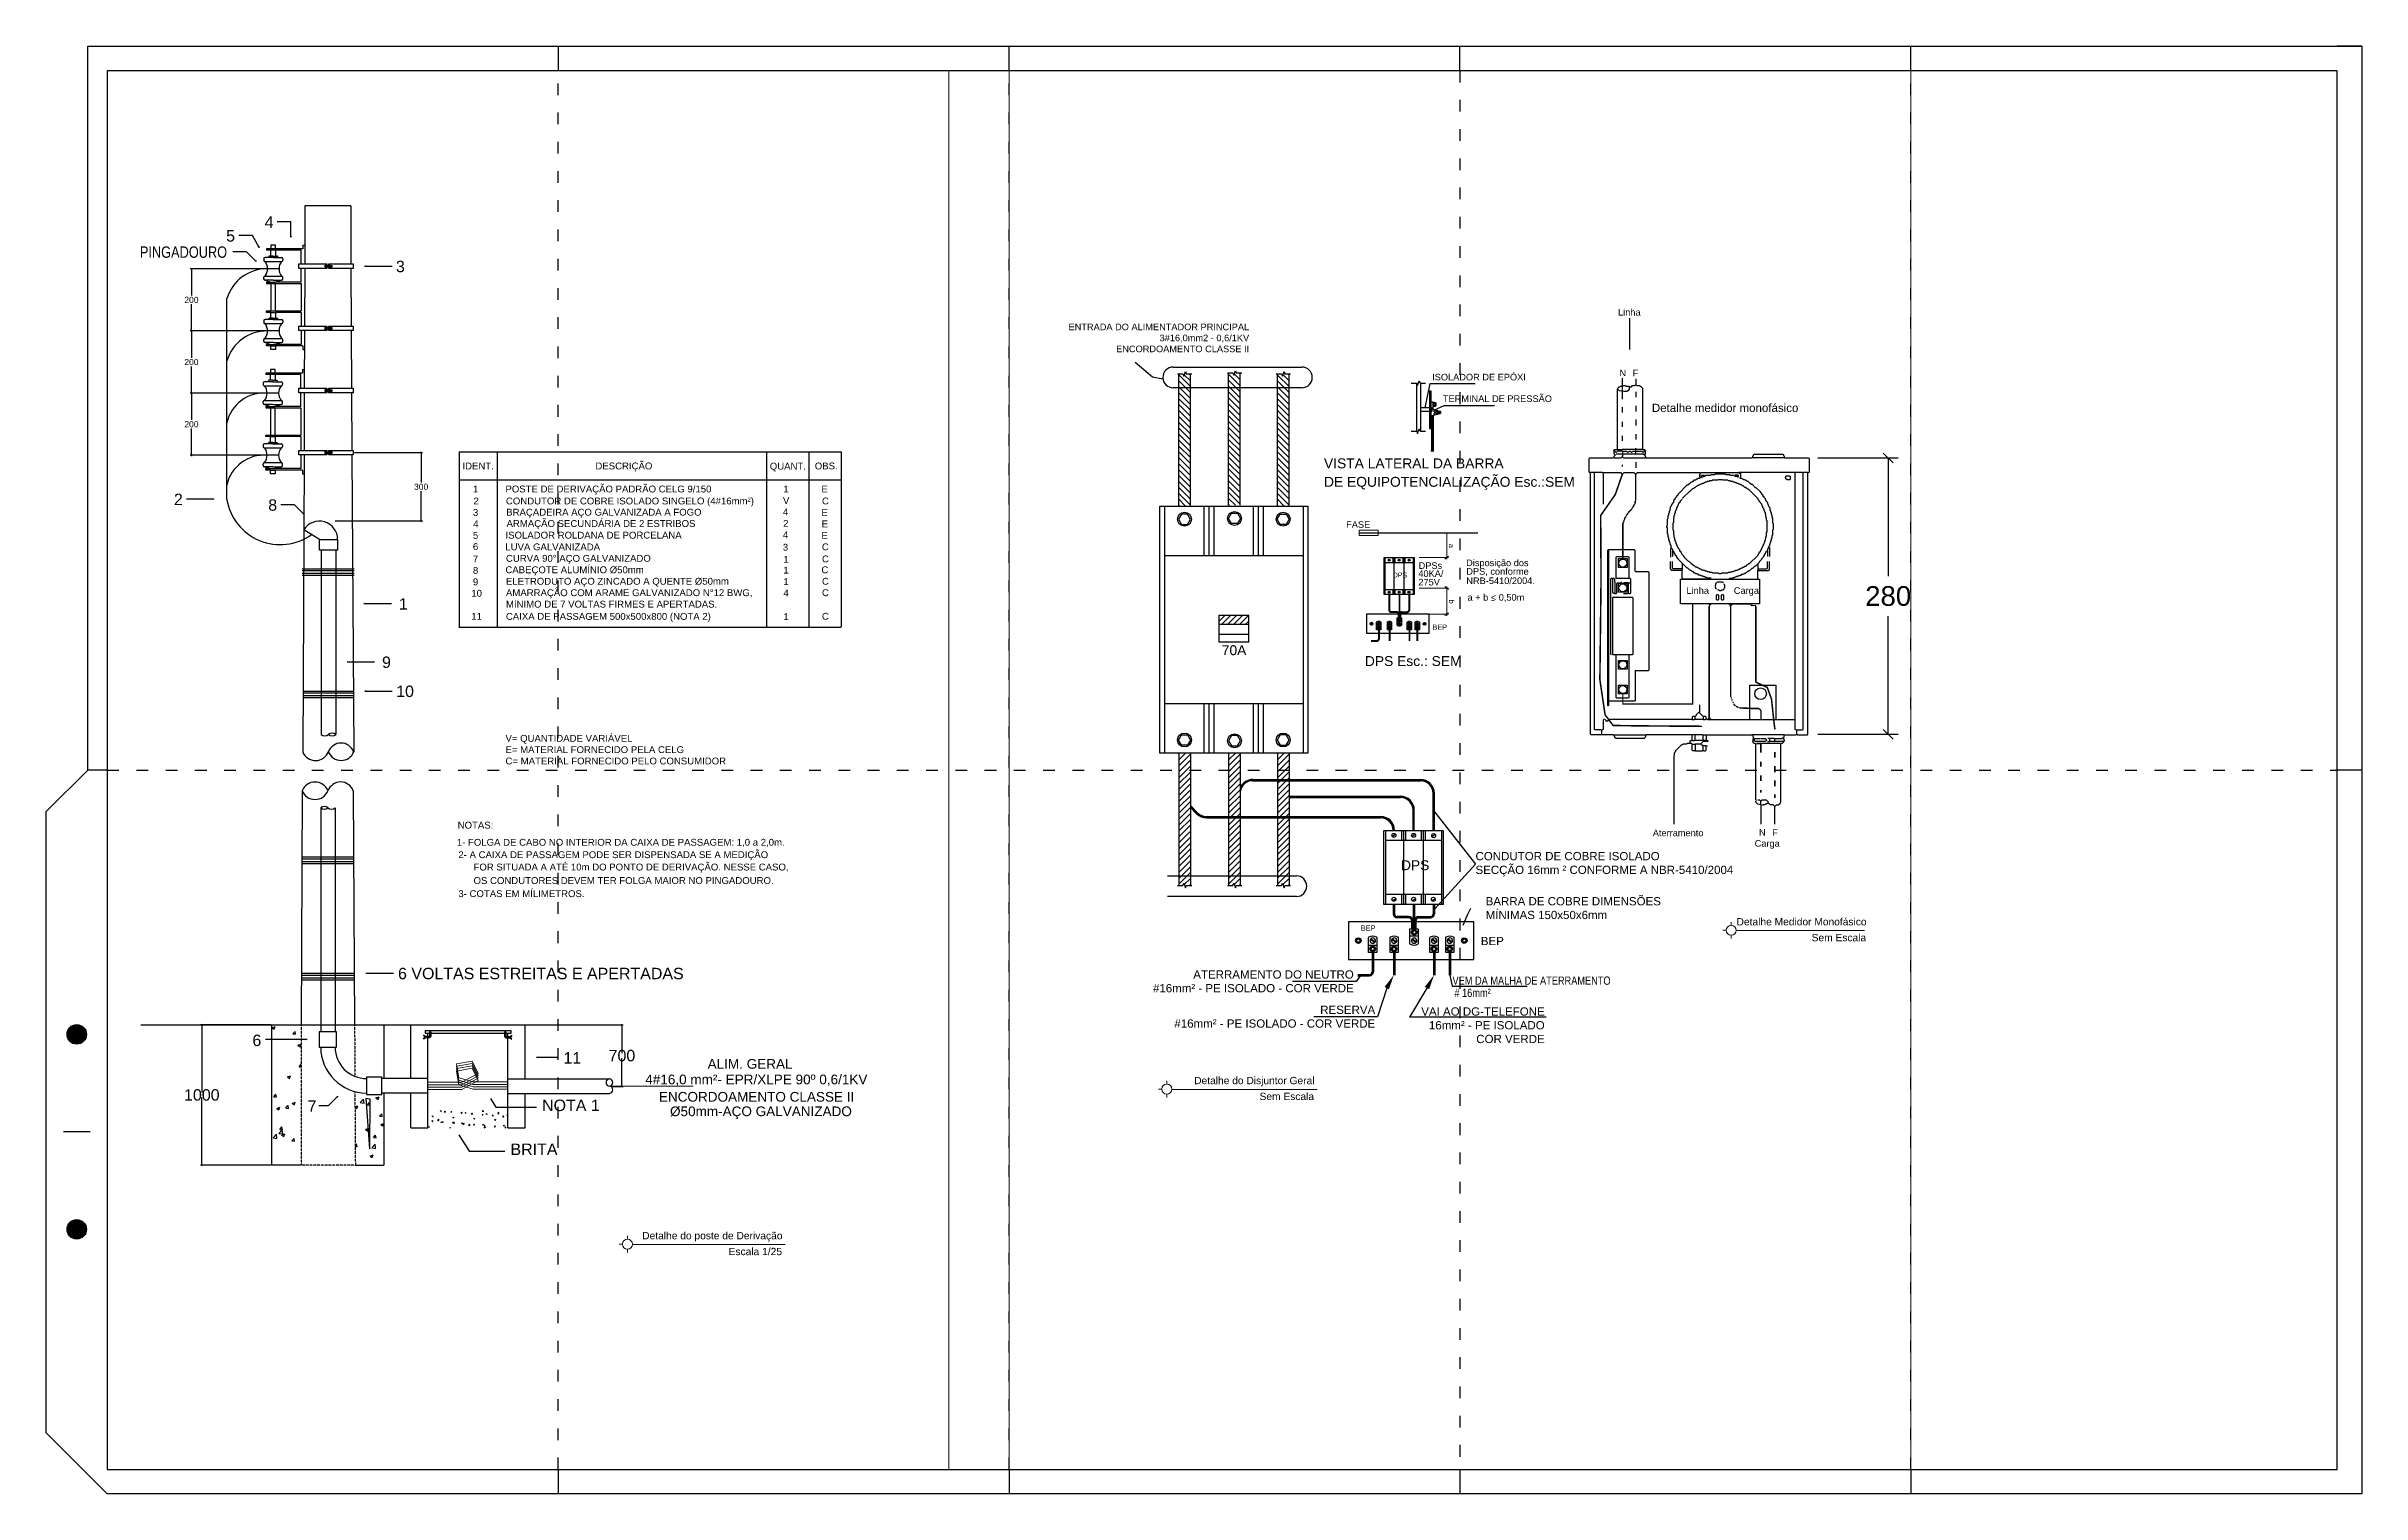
# Paper-space layout 'P7-7' of a CAD drawing. Header units: inches. Extents: x 32 to 982, y 2 to 596.
# The model-space entities are those that its viewports show. They can reach past a viewport. Long polylines and large blocks are cut down to what shows.
import ezdxf
from ezdxf.enums import TextEntityAlignment as Align

# ---------------------------------------------------------------- set-up
doc = ezdxf.new("R2010")
doc.units = ezdxf.units.IN
doc.header["$LTSCALE"] = 10
doc.header["$MEASUREMENT"] = 0
for name, pattern in [('ACAD_ISO03W100', [30, 12, -18]), ('CONTINU', [0]), ('Dashed', [0.75, 0.5, -0.25]), ('HIDDEN', [0.375, 0.25, -0.125])]:
    doc.linetypes.add(name, pattern=pattern)
doc.layers.get('DEFPOINTS').update_dxf_attribs({"color": 8})
for name, color, linetype in [('Alvenaria', 8, 'Continuous'), ('Arquitetura', 134, 'Continuous'), ('C01', 1, 'Continuous'), ('C02', 2, 'Continuous'), ('C03', 3, 'Continuous'), ('C04', 4, 'Continuous'), ('carimbo', 7, 'Continuous'), ('Cotas', 1, 'Continuous'), ('DI-Textos_do_diagrama', 7, 'Continuous'), ('Elétrico', 5, 'Continuous'), ('L14', 7, 'Continuous'), ('L25', 7, 'Continuous'), ('L27', 7, 'Continuous'), ('LO-Condutos', 210, 'Continuous'), ('PRANCHA_A0', 7, 'Continuous'), ('TRACE', 5, 'Continuous'), ('TXT', 7, 'Continuous')]:
    doc.layers.add(name, color=color, linetype=linetype)
for name, color, linetype, lineweight in [('BASE', 8, 'Continuous', 5), ('Cota', 7, 'Continuous', 25), ('EL -Condutos piso', 2, 'Dashed', 30), ('TEXTO', 2, 'Continuous', 20)]:
    doc.layers.add(name, color=color, linetype=linetype, lineweight=lineweight)
doc.layers.add('VP', color=1, linetype='Continuous', plot=False)
doc.layers.add('vw', color=221, linetype='Continuous', plot=False)
doc.styles.add('Arial', font='arial.ttf')
doc.dimstyles.new('RICARDO-1-10', dxfattribs={"dimtxt": 0.02, "dimasz": 0.01, "dimexe": 0.01, "dimexo": 0.01, "dimgap": 0.01, "dimtad": 0, "dimtih": 1, "dimtoh": 1, "dimdec": 0, "dimlfac": 1000, "dimzin": 0, "dimdsep": 46, "dimtxsty": 'Arial', "dimblk": 'OBLIQUE', "dimcen": 0, "dimclrt": 2, "dimadec": 0, "dimazin": 0, "dimtfac": 1, "dimtdec": 0, "dimtofl": 0, "dimtmove": 0, "dimatfit": 3, "dimldrblk": 'CLOSEDBLANK', "dimfxl": 0, "dimtolj": 1, "dimtzin": 0, "dimarcsym": 0})

psp = doc.layouts.new('P7-7')

# ---------------------------------------------------------------- texts
at = {"layer": 'TEXTO', "color": 6, "style": 'Arial'}
for s, p in [('Detalhe Medidor Monofásico', (779.26, 235.7)), ('Sem Escala', (779.08, 229.19)), ('Detalhe do Disjuntor Geral', (552.75, 170.54)), ('Sem Escala', (552.56, 164.02)), ('Detalhe do poste de Derivação', (334.45, 106.88)), ('Escala 1/25', (334.26, 100.37))]:
    psp.add_text(s, height=3, dxfattribs=at).set_placement(p, align=Align.RIGHT)

msp = doc.modelspace()

# ---------------------------------------------------------------- texts
at = {"color": 2, "style": 'Arial'}
for s, height, p in [('4', 0.0938, (246.5483, -82.5619)), ('5', 0.0938, (246.2323, -82.674)), ('3', 0.0938, (247.6257, -82.9253)), ('DESCRIÇÃO', 0.05626, (249.2626, -84.5326)), ('IDENT.', 0.05626, (248.1714, -84.5326)), ('QUANT.', 0.05626, (250.6933, -84.5343)), ('OBS.', 0.05626, (251.0627, -84.5326)), ('POSTE DE DERIVAÇÃO PADRÃO CELG 9/150', 0.056263, (248.5242, -84.7217)), ('1', 0.0563, (248.2575, -84.7217)), ('1', 0.0563, (250.8053, -84.7222)), ('E', 0.0563, (251.1175, -84.7217)), ('2', 0.0938, (245.8038, -84.8369)), ('2', 0.0563, (248.2617, -84.8201)), ('CONDUTOR DE COBRE ISOLADO SINGELO (4#16mm²)', 0.056263, (248.5284, -84.8201)), ('V', 0.0563, (250.8016, -84.8162)), ('C', 0.0563, (251.1217, -84.8201)), ('8', 0.0938, (246.5778, -84.8833)), ('3', 0.0563, (248.2572, -84.9146)), ('BRAÇADEIRA AÇO GALVANIZADA A FOGO', 0.056263, (248.5309, -84.9121)), ('4', 0.0563, (250.8008, -84.9101)), ('E', 0.0563, (251.1172, -84.9146)), ('4', 0.0563, (248.2594, -85.0083)), ('ARMAÇÃO SECUNDÁRIA DE 2 ESTRIBOS', 0.056263, (248.5332, -85.005)), ('2', 0.0563, (250.803, -85.0038)), ('E', 0.0563, (251.1195, -85.0083)), ('5', 0.0563, (248.2572, -85.102)), ('ISOLADOR ROLDANA DE PORCELANA ', 0.056263, (248.5247, -85.1006)), ('4', 0.0563, (250.8008, -85.0978)), ('E', 0.0563, (251.1172, -85.102)), ('6', 0.0563, (248.2572, -85.1948)), ('LUVA GALVANIZADA ', 0.056263, (248.5233, -85.1968)), ('3', 0.0563, (250.8008, -85.1996)), ('C', 0.0563, (251.1206, -85.1968)), ('CURVA 90° AÇO GALVANIZADO', 0.056263, (248.5284, -85.2908)), ('7', 0.0563, (248.2569, -85.2958)), ('1', 0.0563, (250.8053, -85.2986)), ('C', 0.0563, (251.1217, -85.2958)), ('CABEÇOTE ALUMÍNIO %%C50mm', 0.056263, (248.5239, -85.385)), ('C', 0.0563, (251.1172, -85.385)), ('8', 0.0563, (248.2575, -85.3898)), ('1', 0.0563, (250.8053, -85.3875)), ('ELETRODUTO AÇO ZINCADO A QUENTE %%C50mm', 0.056263, (248.5284, -85.479)), ('C', 0.0563, (251.1217, -85.479)), ('9', 0.0563, (248.2572, -85.4838)), ('1', 0.0563, (250.8053, -85.4815)), ('AMARRAÇÃO COM ARAME GALVANIZADO N%%D12 BWG, ', 0.056263, (248.5284, -85.5729)), ('C', 0.0563, (251.1217, -85.5729)), ('10', 0.05626, (248.2443, -85.5777)), ('4', 0.0563, (250.8053, -85.5757)), ('1', 0.0938, (247.6497, -85.6948)), ('MíNIMO DE 7 VOLTAS FIRMES E APERTADAS.', 0.056263, (248.5284, -85.6669)), ('11', 0.05626, (248.244, -85.7673)), ('CAIXA DE PASSAGEM 500x500x800 (NOTA 2)', 0.056263, (248.5281, -85.7673)), ('1', 0.0563, (250.805, -85.769)), ('C', 0.0563, (251.1215, -85.7665)), ('9', 0.0938, (247.5113, -86.1735)), ('10', 0.09377, (247.6276, -86.4122)), ('V= QUANTIDADE VARIÁVEL', 0.056263, (248.5247, -86.7682)), ('E= MATERIAL FORNECIDO PELA CELG', 0.056263, (248.5247, -86.8611)), ('C= MATERIAL FORNECIDO PELO CONSUMIDOR', 0.056263, (248.5247, -86.9542)), ('NOTAS:', 0.05626, (248.1323, -87.4808)), ('1- FOLGA DE CABO NO INTERIOR DA CAIXA DE PASSAGEM: 1,0 a 2,0m. ', 0.056263, (248.1253, -87.6215)), ('2- A CAIXA DE PASSAGEM PODE SER DISPENSADA SE A MEDIÇÃO ', 0.056263, (248.1382, -87.7233)), ('FOR SITUADA A ATÉ 10m DO PONTO DE DERIVAÇÃO. NESSE CASO, ', 0.056263, (248.2623, -87.8246)), ('OS CONDUTORES DEVEM TER FOLGA MAIOR NO PINGADOURO.', 0.056263, (248.2623, -87.9354)), ('3- COTAS EM MÍLIMETROS.', 0.056263, (248.1382, -88.0432)), ('6 VOLTAS ESTREITAS E APERTADAS', 0.093772, (247.643, -88.7284)), ('6', 0.0938, (246.4479, -89.2769)), ('11', 0.09377, (249.0004, -89.4209)), ('7', 0.0938, (246.9013, -89.8166)), ('NOTA 1', 0.09377, (248.825, -89.8105)), ('BRITA', 0.09377, (248.5657, -90.171))]:
    msp.add_text(s, height=height, dxfattribs=at).set_placement(p, align=Align.BOTTOM_LEFT)
at = {"color": 2, "style": 'Arial', "width": 0.8}
msp.add_text('PINGADOURO', height=0.09377, dxfattribs=at).set_placement((245.5242, -82.8072), align=Align.BOTTOM_LEFT)
at = {"color": 2, "char_height": 0.09377, "attachment_point": 5, "style": 'Arial'}
for s, insert in [('700', (249.4802, -89.3277)), ('\\A1;1000', (246.0327, -89.6505))]:
    msp.add_mtext(s, dxfattribs=dict(at, insert=insert))
at = {"layer": 'C01', "color": 2, "linetype": 'CONTINU', "style": 'Arial'}
for s, height, p in [('Linha', 0.00668, (286.6948, -71.5454)), ('N', 0.00668, (286.6962, -71.6068)), ('F', 0.00668, (286.7096, -71.6069)), ('Linha', 0.00668, (286.7641, -71.8274)), ('Carga', 0.00668, (286.8121, -71.8274)), ('Aterramento', 0.006679, (286.73, -72.073)), ('Carga', 0.00668, (286.8332, -72.0836)), ('N', 0.00668, (286.8376, -72.0725)), ('F', 0.00668, (286.8509, -72.0727))]:
    msp.add_text(s, height=height, dxfattribs=at).set_placement(p)
at = {"layer": 'C01', "color": 2, "style": 'Arial'}
for s, height, p in [('VISTA LATERAL DA BARRA ', 0.010018, (286.3969, -71.7002)), ('DE EQUIPOTENCIALIZAÇÃO Esc.:SEM', 0.010018, (286.3969, -71.7189)), ('FASE', 0.00668, (286.4194, -71.7605)), ('Disposição dos', 0.006679, (286.5409, -71.7993)), ('DPS, conforme', 0.006679, (286.5411, -71.808)), ('NRB-5410/2004.', 0.006679, (286.5411, -71.8175)), ('a + b < 0,50m', 0.006679, (286.5423, -71.8343)), ('BEP', 0.00534, (286.5067, -71.8638)), ('BEP', 0.00534, (286.4342, -72.1687))]:
    msp.add_text(s, height=height, dxfattribs=at).set_placement(p)
for s, p in [('a', (286.5235, -71.7767)), ('b', (286.5235, -71.8332))]:
    msp.add_text(s, height=0.00534, rotation=270, dxfattribs=at).set_placement(p)
for s, p in [('DPSs', (286.5047, -71.8041)), ('40KA/', (286.5052, -71.8122)), ('275V', (286.5034, -71.8209))]:
    msp.add_text(s, height=0.00668, dxfattribs=at).set_placement(p, align=Align.BOTTOM_CENTER)
for s, height, p in [('DPS', 0.00501, (286.4739, -71.8083)), ('70A', 0.01002, (286.3058, -71.8845)), ('DPS Esc.: SEM', 0.010018, (286.4873, -71.8955)), ('DPS', 0.01002, (286.4893, -72.1024))]:
    msp.add_text(s, height=height, dxfattribs=at).set_placement(p, align=Align.MIDDLE)
at = {"layer": 'C01', "color": 2, "style": 'Arial', "width": 0.8}
msp.add_text('# 16mm² ', height=0.00835, dxfattribs=at).set_placement((286.529, -72.2359))
at = {"layer": 'Cota', "color": 2, "style": 'Arial', "width": 0.8}
msp.add_text('VEM DA MALHA DE ATERRAMENTO', height=0.008348, dxfattribs=at).set_placement((286.5271, -72.2235))
at = {"layer": 'Cota', "color": 2, "style": 'Arial'}
for s, insert, char_height, attachment_point in [('ENTRADA DO ALIMENTADOR PRINCIPAL\\P3#16,0mm2 - 0,6/1KV\\PENCORDOAMENTO CLASSE II', (286.3211, -71.5681), 0.006679, 6), ('ISOLADOR DE EPÓXI', (286.5065, -71.6078), 0.006679, 4), ('TERMINAL DE PRESSÃO', (286.5174, -71.6297), 0.006679, 4), ('Detalhe medidor monofásico', (286.7291, -71.639), 0.008348, 4), ('CONDUTOR DE COBRE ISOLADO\\PSECÇÃO 16mm ² CONFORME A NBR-5410/2004', (286.5504, -72.1014), 0.008348, 4), ('BARRA DE COBRE DIMENSÕES \\PMÍNIMAS 150x50x6mm', (286.5607, -72.1459), 0.008348, 4), ('BEP', (286.5558, -72.1792), 0.00835, 4), ('ATERRAMENTO DO NEUTRO\\P#16mm² - PE ISOLADO - COR VERDE', (286.4271, -72.2201), 0.008348, 6), ('RESERVA\\P#16mm² - PE ISOLADO - COR VERDE', (286.4488, -72.2559), 0.008348, 6), ('VAI AO DG-TELEFONE\\P16mm² - PE ISOLADO\\PCOR VERDE{\\C5; }', (286.6205, -72.2646), 0.008348, 6)]:
    msp.add_mtext(s, dxfattribs=dict(at, insert=insert, char_height=char_height, attachment_point=attachment_point))
at = {"layer": 'DI-Textos_do_diagrama', "linetype": 'Continuous', "style": 'Arial'}
msp.add_text('ALIM. GERAL', height=0.079444, dxfattribs=at).set_placement((250.1833, -89.4589), align=Align.BOTTOM_LEFT)
for s, p in [('4#16,0 mm²- EPR/XLPE 90º 0,6/1KV', (250.5831, -89.5865)), ('ENCORDOAMENTO CLASSE II', (250.5852, -89.7289)), ('%%C50mm-AÇO GALVANIZADO', (250.6209, -89.8481))]:
    msp.add_text(s, height=0.079444, dxfattribs=at).set_placement(p, align=Align.BOTTOM_CENTER)

# ---------------------------------------------------------------- blocks, each defined once
blk = doc.blocks.new('A1')
at = {"layer": 'PRANCHA_A0', "linetype": 'Continuous'}
for points in [[(66.5, 188.5), (66.48, 188.85), (66.44, 189.19), (66.36, 189.54), (66.26, 189.87), (66.13, 190.19), (65.96, 190.5), (65.78, 190.79), (65.56, 191.07), (65.33, 191.33), (65.07, 191.56), (64.79, 191.78), (64.5, 191.96), (64.19, 192.13), (63.87, 192.26), (63.54, 192.36), (63.19, 192.44), (62.85, 192.48), (62.5, 192.5), (62.15, 192.48), (61.81, 192.44), (61.46, 192.36), (61.13, 192.26), (60.81, 192.13), (60.5, 191.96), (60.21, 191.78), (59.93, 191.56), (59.67, 191.33), (59.44, 191.07), (59.22, 190.79), (59.04, 190.5), (58.87, 190.19), (58.74, 189.87), (58.64, 189.54), (58.56, 189.19), (58.52, 188.85), (58.5, 188.5), (58.52, 188.15), (58.56, 187.81), (58.64, 187.46), (58.74, 187.13), (58.87, 186.81), (59.04, 186.5), (59.22, 186.21), (59.44, 185.93), (59.67, 185.67), (59.93, 185.44), (60.21, 185.22), (60.5, 185.04), (60.81, 184.87), (61.13, 184.74), (61.46, 184.64), (61.81, 184.56), (62.15, 184.52), (62.5, 184.5), (62.85, 184.52), (63.19, 184.56), (63.54, 184.64), (63.87, 184.74), (64.19, 184.87), (64.5, 185.04), (64.79, 185.22), (65.07, 185.44), (65.33, 185.67), (65.56, 185.93), (65.78, 186.21), (65.96, 186.5), (66.13, 186.81), (66.26, 187.13), (66.36, 187.46), (66.44, 187.81), (66.48, 188.15), (66.5, 188.5)], [(66.5, 108.5), (66.48, 108.85), (66.44, 109.19), (66.36, 109.54), (66.26, 109.87), (66.13, 110.19), (65.96, 110.5), (65.78, 110.79), (65.56, 111.07), (65.33, 111.33), (65.07, 111.56), (64.79, 111.78), (64.5, 111.96), (64.19, 112.13), (63.87, 112.26), (63.54, 112.36), (63.19, 112.44), (62.85, 112.48), (62.5, 112.5), (62.15, 112.48), (61.81, 112.44), (61.46, 112.36), (61.13, 112.26), (60.81, 112.13), (60.5, 111.96), (60.21, 111.78), (59.93, 111.56), (59.67, 111.33), (59.44, 111.07), (59.22, 110.79), (59.04, 110.5), (58.87, 110.19), (58.74, 109.87), (58.64, 109.54), (58.56, 109.19), (58.52, 108.85), (58.5, 108.5), (58.52, 108.15), (58.56, 107.81), (58.64, 107.46), (58.74, 107.13), (58.87, 106.81), (59.04, 106.5), (59.22, 106.21), (59.44, 105.93), (59.67, 105.67), (59.93, 105.44), (60.21, 105.22), (60.5, 105.04), (60.81, 104.87), (61.13, 104.74), (61.46, 104.64), (61.81, 104.56), (62.15, 104.52), (62.5, 104.5), (62.85, 104.52), (63.19, 104.56), (63.54, 104.64), (63.87, 104.74), (64.19, 104.87), (64.5, 105.04), (64.79, 105.22), (65.07, 105.44), (65.33, 105.67), (65.56, 105.93), (65.78, 106.21), (65.96, 106.5), (66.13, 106.81), (66.26, 107.13), (66.36, 107.46), (66.44, 107.81), (66.48, 108.15), (66.5, 108.5)]]:
    blk.add_hatch(color=256, dxfattribs=at).paths.add_polyline_path(points)
for p, q in [((260, 594), (260, 584)), ((1000, 594), (990, 594)), ((75, 297), (67, 297)), ((50, 25), (50, 276.09)), ((50, 25), (75, 0)), ((260, 10), (260, 0))]:
    blk.add_line(p, q)
for points in [[(50, 280), (67, 297), (67, 594), (1000, 594), (1000, 0), (75, 0)], [(445, 584), (445, 594)], [(630, 584), (630, 594)], [(815, 584), (815, 594)], [(1000, 297), (990, 297)], [(50, 25), (50, 280)], [(445, 10), (445, 0)], [(630, 10), (630, 0)], [(815, 10), (815, 0)]]:
    blk.add_lwpolyline(points)
at = {"color": 2}
blk.add_lwpolyline([(990, 10), (990, 584), (75, 584), (75, 10), (990, 10)], dxfattribs=at)
at = {"layer": 'PRANCHA_A0', "linetype": 'Continuous'}
blk.add_line((68, 148.5), (57, 148.5), dxfattribs=at)
for centre in [(62.5, 188.5), (62.5, 108.5)]:
    blk.add_circle(centre, 4, dxfattribs=at)
at = {"layer": 'vw', "linetype": 'ACAD_ISO03W100', "ltscale": 0.04}
for p, q in [((260, 10), (260, 584)), ((445, 10), (445, 584)), ((630, 584), (630, 10)), ((815, 10), (815, 584)), ((75, 297), (990, 297))]:
    blk.add_line(p, q, dxfattribs=at)
blk = doc.blocks.new('*X12')
at = {"color": 0}
for p, q in [((2089, 1032), (2089, 1032)), ((2089, 1032), (2089, 1032)), ((2090, 1032), (2090, 1032)), ((2091, 1031), (2091, 1032)), ((2091, 1032), (2091, 1032)), ((2092, 1031), (2092, 1032)), ((2092, 1031), (2092, 1032)), ((2092, 1031), (2119, 1031)), ((2093, 1031), (2093, 1032)), ((2094, 1030), (2094, 1032)), ((2094, 1031), (2094, 1032)), ((2094, 1031), (2116, 1031)), ((2095, 1030), (2095, 1032)), ((2095, 1030), (2114, 1030)), ((2096, 1029), (2096, 1032)), ((2096, 1030), (2096, 1032)), ((2096, 1029), (2113, 1029)), ((2097, 1029), (2097, 1032)), ((2097, 1029), (2111, 1029)), ((2098, 1028), (2098, 1032)), ((2098, 1028), (2098, 1032)), ((2098, 1028), (2110, 1028)), ((2099, 1027), (2099, 1032)), ((2099, 1027), (2099, 1032)), ((2099, 1028), (2109, 1028)), ((2099, 1027), (2108, 1027)), ((2100, 1026), (2100, 1032)), ((2100, 1026), (2107, 1026)), ((2100, 1026), (2106, 1026)), ((2101, 1024), (2101, 1032)), ((2101, 1025), (2101, 1032)), ((2101, 1025), (2105, 1025)), ((2101, 1024), (2104, 1024)), ((2101, 1024), (2103, 1024)), ((2102, 1023), (2102, 1032)), ((2102, 1022), (2102, 1032)), ((2102, 1023), (2103, 1023)), ((2102, 1022), (2102, 1022)), ((2103, 1023), (2103, 1032)), ((2104, 1025), (2104, 1032)), ((2104, 1024), (2104, 1032)), ((2105, 1025), (2105, 1032)), ((2106, 1026), (2106, 1032)), ((2106, 1026), (2106, 1032)), ((2107, 1026), (2107, 1032)), ((2108, 1027), (2108, 1032)), ((2108, 1027), (2108, 1032)), ((2109, 1028), (2109, 1032)), ((2109, 1028), (2109, 1032)), ((2110, 1028), (2110, 1032)), ((2111, 1029), (2111, 1032)), ((2111, 1029), (2111, 1032)), ((2112, 1029), (2112, 1032)), ((2112, 1029), (2112, 1032)), ((2113, 1030), (2113, 1032)), ((2114, 1030), (2114, 1032)), ((2114, 1030), (2114, 1032)), ((2115, 1030), (2115, 1032)), ((2116, 1031), (2116, 1032)), ((2116, 1030), (2116, 1032)), ((2117, 1031), (2117, 1032)), ((2118, 1031), (2118, 1032)), ((2118, 1031), (2118, 1032)), ((2119, 1031), (2119, 1032)), ((2119, 1031), (2119, 1032)), ((2120, 1031), (2120, 1032)), ((2121, 1031), (2121, 1032)), ((2121, 1031), (2121, 1032)), ((2122, 1032), (2122, 1032)), ((2122, 1032), (2122, 1032)), ((2123, 1032), (2123, 1032)), ((2124, 1032), (2124, 1032)), ((2124, 1032), (2124, 1032)), ((2125, 1032), (2125, 1032)), ((2126, 1032), (2126, 1032)), ((2126, 1032), (2126, 1032)), ((2127, 1032), (2127, 1032)), ((2128, 1031), (2128, 1032)), ((2128, 1031), (2128, 1032)), ((2129, 1031), (2129, 1032)), ((2129, 1031), (2129, 1032)), ((2129, 1031), (2158, 1031)), ((2130, 1031), (2130, 1032)), ((2131, 1031), (2131, 1032)), ((2131, 1031), (2131, 1032)), ((2132, 1031), (2132, 1032)), ((2132, 1031), (2132, 1032)), ((2132, 1031), (2156, 1031)), ((2133, 1030), (2133, 1032)), ((2134, 1030), (2134, 1032)), ((2134, 1030), (2134, 1032)), ((2134, 1030), (2154, 1030)), ((2135, 1030), (2135, 1032)), ((2136, 1030), (2136, 1032)), ((2136, 1029), (2136, 1032)), ((2136, 1029), (2153, 1029)), ((2137, 1029), (2137, 1032)), ((2138, 1029), (2138, 1032)), ((2138, 1029), (2138, 1032)), ((2138, 1029), (2152, 1029)), ((2139, 1028), (2139, 1032)), ((2139, 1028), (2139, 1032)), ((2139, 1028), (2151, 1028)), ((2140, 1028), (2140, 1032)), ((2140, 1028), (2150, 1028)), ((2141, 1027), (2141, 1032)), ((2141, 1027), (2141, 1032)), ((2141, 1027), (2150, 1027)), ((2142, 1026), (2142, 1032)), ((2142, 1026), (2142, 1032)), ((2142, 1026), (2149, 1026)), ((2143, 1026), (2143, 1032)), ((2143, 1026), (2149, 1026)), ((2144, 1025), (2144, 1032)), ((2144, 1025), (2144, 1032)), ((2144, 1025), (2148, 1025)), ((2145, 1024), (2145, 1032)), ((2145, 1024), (2148, 1024)), ((2145, 1024), (2148, 1024)), ((2146, 1023), (2146, 1032)), ((2146, 1023), (2146, 1032)), ((2146, 1023), (2147, 1023)), ((2147, 1022), (2147, 1032)), ((2147, 1022), (2147, 1022)), ((2148, 1024), (2148, 1032)), ((2148, 1025), (2148, 1032)), ((2149, 1026), (2149, 1032)), ((2149, 1026), (2149, 1032)), ((2150, 1027), (2150, 1032)), ((2151, 1028), (2151, 1032)), ((2151, 1028), (2151, 1032)), ((2152, 1029), (2152, 1032)), ((2152, 1029), (2152, 1032)), ((2153, 1029), (2153, 1032)), ((2154, 1030), (2154, 1032)), ((2154, 1030), (2154, 1032)), ((2155, 1030), (2155, 1032)), ((2156, 1031), (2156, 1032)), ((2156, 1031), (2156, 1032)), ((2157, 1031), (2157, 1032)), ((2158, 1031), (2158, 1032)), ((2158, 1031), (2158, 1032)), ((2159, 1031), (2159, 1032)), ((2159, 1031), (2159, 1032)), ((2160, 1031), (2160, 1032)), ((2161, 1031), (2161, 1032))]:
    blk.add_line(p, q, dxfattribs=at)
blk = doc.blocks.new('*X11')
at = {"color": 0}
for p, q in [((2088, 982), (2088, 982)), ((2089, 982), (2089, 982)), ((2089, 982), (2089, 982)), ((2090, 982), (2090, 982)), ((2091, 982), (2120, 982)), ((2091, 982), (2091, 982)), ((2091, 982), (2091, 982)), ((2092, 982), (2092, 982)), ((2092, 982), (2092, 982)), ((2093, 982), (2117, 982)), ((2093, 982), (2093, 982)), ((2094, 982), (2094, 983)), ((2094, 982), (2094, 983)), ((2095, 983), (2115, 983)), ((2095, 982), (2095, 983)), ((2096, 984), (2113, 984)), ((2096, 982), (2096, 984)), ((2096, 982), (2096, 984)), ((2097, 984), (2111, 984)), ((2097, 982), (2097, 984)), ((2098, 986), (2109, 986)), ((2098, 985), (2110, 985)), ((2098, 982), (2098, 985)), ((2098, 982), (2098, 985)), ((2099, 982), (2099, 987)), ((2099, 986), (2108, 986)), ((2099, 982), (2099, 986)), ((2100, 988), (2105, 988)), ((2100, 987), (2107, 987)), ((2100, 987), (2106, 987)), ((2100, 982), (2100, 987)), ((2101, 989), (2104, 989)), ((2101, 989), (2104, 989)), ((2101, 982), (2101, 989)), ((2101, 982), (2101, 988)), ((2102, 991), (2102, 991)), ((2102, 982), (2102, 991)), ((2102, 990), (2103, 990)), ((2102, 982), (2102, 990)), ((2103, 982), (2103, 990)), ((2104, 982), (2104, 989)), ((2104, 982), (2104, 989)), ((2105, 982), (2105, 988)), ((2106, 982), (2106, 988)), ((2106, 982), (2106, 987)), ((2107, 982), (2107, 987)), ((2108, 982), (2108, 986)), ((2108, 982), (2108, 986)), ((2109, 982), (2109, 986)), ((2109, 982), (2109, 985)), ((2110, 982), (2110, 985)), ((2111, 982), (2111, 985)), ((2111, 982), (2111, 984)), ((2112, 982), (2112, 984)), ((2112, 982), (2112, 984)), ((2113, 982), (2113, 984)), ((2114, 982), (2114, 983)), ((2114, 982), (2114, 983)), ((2115, 982), (2115, 983)), ((2116, 982), (2116, 983)), ((2116, 982), (2116, 983)), ((2117, 982), (2117, 983)), ((2118, 982), (2118, 982)), ((2118, 982), (2118, 982)), ((2119, 982), (2119, 982)), ((2119, 982), (2119, 982)), ((2120, 982), (2120, 982)), ((2121, 982), (2121, 982)), ((2121, 982), (2121, 982)), ((2122, 982), (2122, 982)), ((2122, 982), (2122, 982)), ((2123, 982), (2123, 982)), ((2124, 982), (2124, 982)), ((2124, 982), (2124, 982)), ((2125, 982), (2125, 982)), ((2126, 982), (2126, 982)), ((2126, 982), (2126, 982)), ((2127, 982), (2127, 982)), ((2128, 982), (2159, 982)), ((2128, 982), (2128, 982)), ((2128, 982), (2128, 982)), ((2129, 982), (2129, 982)), ((2129, 982), (2129, 982)), ((2130, 982), (2130, 982)), ((2131, 982), (2131, 982)), ((2131, 982), (2131, 982)), ((2132, 982), (2132, 983)), ((2132, 982), (2132, 983)), ((2132, 982), (2156, 982)), ((2133, 982), (2133, 983)), ((2134, 983), (2154, 983)), ((2134, 982), (2134, 983)), ((2134, 982), (2134, 983)), ((2135, 982), (2135, 983)), ((2136, 984), (2153, 984)), ((2136, 982), (2136, 984)), ((2136, 982), (2136, 984)), ((2137, 984), (2152, 984)), ((2137, 982), (2137, 984)), ((2138, 982), (2138, 985)), ((2138, 982), (2138, 984)), ((2139, 985), (2151, 985)), ((2139, 982), (2139, 985)), ((2139, 982), (2139, 985)), ((2140, 986), (2151, 986)), ((2140, 982), (2140, 986)), ((2141, 986), (2150, 986)), ((2141, 982), (2141, 986)), ((2141, 982), (2141, 986)), ((2142, 987), (2149, 987)), ((2142, 982), (2142, 987)), ((2142, 982), (2142, 987)), ((2143, 982), (2143, 988)), ((2143, 987), (2149, 987)), ((2144, 989), (2148, 989)), ((2144, 982), (2144, 989)), ((2144, 988), (2148, 988)), ((2144, 982), (2144, 988)), ((2145, 989), (2148, 989)), ((2145, 982), (2145, 989)), ((2146, 990), (2147, 990)), ((2146, 982), (2146, 990)), ((2146, 982), (2146, 990)), ((2147, 991), (2147, 991)), ((2147, 982), (2147, 991)), ((2148, 982), (2148, 990)), ((2148, 982), (2148, 989)), ((2149, 982), (2149, 988)), ((2149, 982), (2149, 987)), ((2150, 982), (2150, 986)), ((2151, 982), (2151, 986)), ((2151, 982), (2151, 985)), ((2152, 982), (2152, 985)), ((2152, 982), (2152, 984)), ((2153, 982), (2153, 984)), ((2154, 982), (2154, 983)), ((2154, 982), (2154, 983)), ((2155, 982), (2155, 983)), ((2156, 982), (2156, 983)), ((2156, 982), (2156, 982)), ((2157, 982), (2157, 982)), ((2158, 982), (2158, 982)), ((2158, 982), (2158, 982)), ((2159, 982), (2159, 982)), ((2159, 982), (2159, 982)), ((2160, 982), (2160, 982))]:
    blk.add_line(p, q, dxfattribs=at)
blk = doc.blocks.new('*X13')
at = {"color": 0, "linetype": 'Continuous'}
for p, q in [((9021, -153), (9018, -126)), ((9025, -153), (9023, -126)), ((9030, -153), (9027, -126)), ((9034, -153), (9032, -126)), ((9038, -152), (9036, -126))]:
    blk.add_line(p, q, dxfattribs=at)
blk = doc.blocks.new('_Oblique')
at = {"color": 0, "linetype": 'ByBlock', "lineweight": -2}
blk.add_line((-0.5, -0.5), (0.5, 0.5), dxfattribs=at)
blk = doc.blocks.new('*D44')
at = {"layer": 'DEFPOINTS', "color": 0, "transparency": 16777216}
for p in [(247.2754, -84.3783), (247.8325, -84.3783), (247.1164, -84.9391)]:
    blk.add_point(p, dxfattribs=at)
at = {"layer": 'TXT', "color": 0, "lineweight": -2, "transparency": 16777216}
for p, q in [((247.2854, -84.3783), (247.8425, -84.3783)), ((247.8325, -84.3783), (247.8325, -84.6231)), ((247.8325, -84.9391), (247.8325, -84.6942)), ((247.1264, -84.9391), (247.8425, -84.9391))]:
    blk.add_line(p, q, dxfattribs=at)
at = {"layer": 'TXT', "color": 0, "lineweight": -2, "transparency": 16777216, "xscale": 0.01, "yscale": 0.01, "zscale": 0.01}
for p, rotation in [((247.8325, -84.3783), 90), ((247.8325, -84.9391), 270)]:
    blk.add_blockref('_Oblique', p, dxfattribs=dict(at, rotation=rotation))
at = {"layer": 'TXT', "color": 2, "transparency": 16777216, "insert": (247.8325, -84.6587), "char_height": 0.05, "attachment_point": 5, "style": 'Arial'}
blk.add_mtext('\\A1;300', dxfattribs=at)
blk = doc.blocks.new('_ClosedBlank')
at = {"color": 0, "linetype": 'ByBlock', "lineweight": -2}
for p, q in [((-1, 0.17), (0, 0)), ((-1, 0.17), (-1, -0.17)), ((0, 0), (-1, -0.17))]:
    blk.add_line(p, q, dxfattribs=at)
blk = doc.blocks.new('*D45')
at = {"layer": 'DEFPOINTS', "color": 0, "transparency": 16777216}
for p in [(245.9475, -83.8904), (246.568, -83.8904), (246.568, -84.4)]:
    blk.add_point(p, dxfattribs=at)
at = {"layer": 'TXT', "color": 0, "lineweight": -2, "transparency": 16777216}
for p, q in [((246.558, -83.8904), (245.9375, -83.8904)), ((245.9475, -83.8904), (245.9475, -84.1097)), ((245.9475, -84.4), (245.9475, -84.1807)), ((246.558, -84.4), (245.9375, -84.4))]:
    blk.add_line(p, q, dxfattribs=at)
at = {"layer": 'TXT', "color": 0, "lineweight": -2, "transparency": 16777216, "xscale": 0.01, "yscale": 0.01, "zscale": 0.01}
for p, rotation in [((245.9475, -83.8904), 90), ((245.9475, -84.4), 270)]:
    blk.add_blockref('_Oblique', p, dxfattribs=dict(at, rotation=rotation))
at = {"layer": 'TXT', "color": 2, "transparency": 16777216, "insert": (245.9475, -84.1452), "char_height": 0.05, "attachment_point": 5, "style": 'Arial'}
blk.add_mtext('\\A1;200', dxfattribs=at)
blk = doc.blocks.new('*D46')
at = {"layer": 'DEFPOINTS', "color": 0, "transparency": 16777216}
for p in [(245.9475, -83.3796), (246.5717, -83.3796), (246.568, -83.8904)]:
    blk.add_point(p, dxfattribs=at)
at = {"layer": 'TXT', "color": 0, "lineweight": -2, "transparency": 16777216}
for p, q in [((246.5617, -83.3796), (245.9375, -83.3796)), ((245.9475, -83.3796), (245.9475, -83.5995)), ((245.9475, -83.8904), (245.9475, -83.6705)), ((246.558, -83.8904), (245.9375, -83.8904))]:
    blk.add_line(p, q, dxfattribs=at)
at = {"layer": 'TXT', "color": 0, "lineweight": -2, "transparency": 16777216, "xscale": 0.01, "yscale": 0.01, "zscale": 0.01}
for p, rotation in [((245.9475, -83.3796), 90), ((245.9475, -83.8904), 270)]:
    blk.add_blockref('_Oblique', p, dxfattribs=dict(at, rotation=rotation))
at = {"layer": 'TXT', "color": 2, "transparency": 16777216, "insert": (245.9475, -83.635), "char_height": 0.05, "attachment_point": 5, "style": 'Arial'}
blk.add_mtext('\\A1;200', dxfattribs=at)
blk = doc.blocks.new('*D47')
at = {"layer": 'DEFPOINTS', "color": 0, "transparency": 16777216}
for p in [(245.9475, -82.8696), (246.5717, -82.8696), (246.5717, -83.3796)]:
    blk.add_point(p, dxfattribs=at)
at = {"layer": 'TXT', "color": 0, "lineweight": -2, "transparency": 16777216}
for p, q in [((246.5617, -82.8696), (245.9375, -82.8696)), ((245.9475, -82.8696), (245.9475, -83.0891)), ((245.9475, -83.3796), (245.9475, -83.1602)), ((246.5617, -83.3796), (245.9375, -83.3796))]:
    blk.add_line(p, q, dxfattribs=at)
at = {"layer": 'TXT', "color": 0, "lineweight": -2, "transparency": 16777216, "xscale": 0.01, "yscale": 0.01, "zscale": 0.01}
for p, rotation in [((245.9475, -82.8696), 90), ((245.9475, -83.3796), 270)]:
    blk.add_blockref('_Oblique', p, dxfattribs=dict(at, rotation=rotation))
at = {"layer": 'TXT', "color": 2, "transparency": 16777216, "insert": (245.9475, -83.1246), "char_height": 0.05, "attachment_point": 5, "style": 'Arial'}
blk.add_mtext('\\A1;200', dxfattribs=at)
blk = doc.blocks.new('*D91')
at = {"layer": 'DEFPOINTS', "color": 0, "transparency": 16777216}
for p in [(286.8872, -71.6897), (286.9685, -71.6897), (286.8872, -71.9697)]:
    blk.add_point(p, dxfattribs=at)
at = {"layer": 'TXT', "color": 0, "lineweight": -2, "transparency": 16777216}
for p, q in [((286.8972, -71.6897), (286.9785, -71.6897)), ((286.9685, -71.6897), (286.9685, -71.8095)), ((286.9685, -71.9697), (286.9685, -71.8499)), ((286.8972, -71.9697), (286.9785, -71.9697))]:
    blk.add_line(p, q, dxfattribs=at)
at = {"layer": 'TXT', "color": 0, "lineweight": -2, "transparency": 16777216, "xscale": 0.01, "yscale": 0.01, "zscale": 0.01}
for p, rotation in [((286.9685, -71.6897), 90), ((286.9685, -71.9697), 270)]:
    blk.add_blockref('_Oblique', p, dxfattribs=dict(at, rotation=rotation))
at = {"layer": 'TXT', "color": 2, "transparency": 16777216, "insert": (286.9685, -71.8297), "char_height": 0.02, "attachment_point": 5, "style": 'Arial'}
blk.add_mtext('\\A1;280', dxfattribs=at)

# ---------------------------------------------------------------- dimensions: what is measured, and where the dimension line sits
at = {"layer": 'TXT'}
dim = msp.add_linear_dim(base=(286.9685, -71.6897), p1=(286.8872, -71.9697), p2=(286.8872, -71.6897), angle=90, dimstyle='RICARDO-1-10', dxfattribs=at)
dim.commit()
dim.dimension.update_dxf_attribs({"geometry": '*D91', "text_midpoint": (286.9685, -71.8297)})
for base, p1, p2, text, picture, middle in [((245.9475, -82.8696), (246.5717, -83.3796), (246.5717, -82.8696), '200', '*D47', (245.9475, -83.1246)), ((245.9475, -83.3796), (246.568, -83.8904), (246.5717, -83.3796), '200', '*D46', (245.9475, -83.635)), ((245.9475, -83.8904), (246.568, -84.4), (246.568, -83.8904), '200', '*D45', (245.9475, -84.1452)), ((247.8325, -84.3783), (247.1164, -84.9391), (247.2754, -84.3783), '300', '*D44', (247.8325, -84.6587))]:
    dim = msp.add_linear_dim(base=base, p1=p1, p2=p2, angle=90, text=text, dimstyle='RICARDO-1-10', override={"dimtxt": 0.05, "dimtmove": 1}, dxfattribs=at)
    dim.commit()
    dim.dimension.update_dxf_attribs({"geometry": picture, "text_midpoint": middle})

# ---------------------------------------------------------------- hatches: boundary and pattern name
at = {"layer": 'Cotas'}
h = msp.add_hatch(dxfattribs=at)
h.set_pattern_fill('ANSI31', color=256, scale=0.001336, angle=90, style=0)
h.set_pattern_definition([(135, (281.5635145, -73.576891), (-0.0029988493, -0.0029988493), [])])
h.paths.add_polyline_path([(286.2615, -71.6044), (286.2574, -71.6044), (286.2565, -71.6021), (286.2549, -71.6067), (286.254, -71.6044), (286.2497, -71.6044), (286.2497, -71.7384), (286.2615, -71.7384)])
h = msp.add_hatch(dxfattribs=at)
h.set_pattern_fill('ANSI31', color=256, scale=0.001336, angle=90, style=0)
h.set_pattern_definition([(135, (281.6141075, -73.5761193), (-0.0029988493, -0.0029988493), [])])
h.paths.add_polyline_path([(286.3121, -71.6036), (286.308, -71.6036), (286.3071, -71.6013), (286.3055, -71.6059), (286.3046, -71.6036), (286.3003, -71.6036), (286.3003, -71.7377), (286.3121, -71.7377)])
h = msp.add_hatch(dxfattribs=at)
h.set_pattern_fill('ANSI31', color=256, scale=0.001336, angle=90, style=0)
h.set_pattern_definition([(135, (281.6634914, -73.576891), (-0.0029988493, -0.0029988493), [])])
h.paths.add_polyline_path([(286.3615, -71.6044), (286.3573, -71.6044), (286.3565, -71.6021), (286.3548, -71.6067), (286.354, -71.6044), (286.3497, -71.6044), (286.3497, -71.7384), (286.3615, -71.7384)])
h = msp.add_hatch(dxfattribs=at)
h.set_pattern_fill('ANSI31', color=256, scale=0.001336, angle=90, style=0)
h.set_pattern_definition([(225, (281.5635145, -70.1504263), (-0.0029988493, 0.0029988493), [])])
h.paths.add_polyline_path([(286.2615, -72.1229), (286.2574, -72.1229), (286.2565, -72.1252), (286.2549, -72.1206), (286.254, -72.1229), (286.2497, -72.1229), (286.2497, -71.9889), (286.2615, -71.9889)])
h = msp.add_hatch(dxfattribs=at)
h.set_pattern_fill('ANSI31', color=256, scale=0.001336, angle=90, style=0)
h.set_pattern_definition([(225, (281.6141075, -70.1504263), (-0.0029988493, 0.0029988493), [])])
h.paths.add_polyline_path([(286.3121, -72.1229), (286.308, -72.1229), (286.3071, -72.1252), (286.3055, -72.1206), (286.3046, -72.1229), (286.3003, -72.1229), (286.3003, -71.9889), (286.3121, -71.9889)])
h = msp.add_hatch(dxfattribs=at)
h.set_pattern_fill('ANSI31', color=256, scale=0.001336, angle=90, style=0)
h.set_pattern_definition([(225, (281.6634914, -70.1504263), (-0.0029988493, 0.0029988493), [])])
h.paths.add_polyline_path([(286.3615, -72.1229), (286.3573, -72.1229), (286.3565, -72.1252), (286.3548, -72.1206), (286.354, -72.1229), (286.3497, -72.1229), (286.3497, -71.9889), (286.3615, -71.9889)])
at = {"layer": 'L14', "linetype": 'Continuous'}
h = msp.add_hatch(dxfattribs=at)
h.set_pattern_fill('ANSI31', scale=0.001336, style=0)
h.set_pattern_definition([(45, (283.3151245, -78.363285), (-0.0029988493, 0.0029988493), [])])
h.paths.add_polyline_path([(286.3206, -71.8586), (286.3206, -71.8491), (286.2906, -71.8491), (286.2906, -71.8586)])

# ---------------------------------------------------------------- linework, layer by layer
for p, q in [((286.2497, -71.7384), (286.2497, -71.6043)), ((286.2615, -71.7384), (286.2615, -71.6043)), ((286.3003, -71.7377), (286.3003, -71.6035)), ((286.3121, -71.7377), (286.3121, -71.6035)), ((286.3497, -71.7384), (286.3497, -71.6043)), ((286.3615, -71.7384), (286.3615, -71.6043)), ((286.4502, -71.8599), (286.4545, -71.8599)), ((286.4532, -71.8587), (286.4512, -71.8569)), ((286.4535, -71.8584), (286.4515, -71.8566)), ((286.4611, -71.8599), (286.4653, -71.8599)), ((286.464, -71.8587), (286.462, -71.8569)), ((286.4643, -71.8584), (286.4623, -71.8566)), ((286.4754, -71.8554), (286.4712, -71.8554)), ((286.4721, -71.8569), (286.4741, -71.8587)), ((286.4724, -71.8566), (286.4744, -71.8584)), ((286.4813, -71.8599), (286.4855, -71.8599)), ((286.4842, -71.8587), (286.4822, -71.8569)), ((286.4845, -71.8584), (286.4825, -71.8566)), ((286.4893, -71.8599), (286.4935, -71.8599)), ((286.4922, -71.8587), (286.4902, -71.8569)), ((286.4925, -71.8584), (286.4905, -71.8566)), ((286.2497, -71.9889), (286.2497, -72.123)), ((286.2615, -71.9889), (286.2615, -72.123)), ((286.3003, -71.9889), (286.3003, -72.123)), ((286.3121, -71.9889), (286.3121, -72.123)), ((286.3497, -71.9889), (286.3497, -72.123)), ((286.3615, -71.9889), (286.3615, -72.123)), ((286.448, -72.181), (286.444, -72.1773)), ((286.4486, -72.1803), (286.4446, -72.1767)), ((286.4697, -72.181), (286.4657, -72.1773)), ((286.4703, -72.1803), (286.4663, -72.1767)), ((286.4924, -72.1743), (286.4839, -72.1743)), ((286.4859, -72.1773), (286.4899, -72.181)), ((286.4865, -72.1767), (286.4905, -72.1803)), ((286.5101, -72.181), (286.5061, -72.1773)), ((286.5107, -72.1803), (286.5067, -72.1767)), ((286.5261, -72.181), (286.5221, -72.1773)), ((286.5267, -72.1803), (286.5227, -72.1767)), ((286.4421, -72.1834), (286.4506, -72.1834)), ((286.4638, -72.1834), (286.4722, -72.1834)), ((286.5042, -72.1834), (286.5126, -72.1834)), ((286.5202, -72.1834), (286.5286, -72.1834))]:
    msp.add_line(p, q)
at = {"color": 7, "linetype": 'Continuous'}
for p, q in [((286.4622, -71.8262), (286.464, -71.8253)), ((286.4722, -71.8262), (286.474, -71.8253)), ((286.4822, -71.8262), (286.484, -71.8253)), ((286.466, -72.138), (286.4696, -72.1363)), ((286.4861, -72.138), (286.4896, -72.1363)), ((286.5061, -72.138), (286.5096, -72.1363))]:
    msp.add_line(p, q, dxfattribs=at)
for points in [[(286.4401, -71.8672), (286.5036, -71.8672), (286.5036, -71.8481), (286.4401, -71.8481)], [(286.4451, -71.8589), (286.4461, -71.8583), (286.4461, -71.8571), (286.4451, -71.8564), (286.444, -71.8571), (286.444, -71.8583)], [(286.4511, -71.8618), (286.4517, -71.8608), (286.4529, -71.8608), (286.4535, -71.8618), (286.4529, -71.8629), (286.4517, -71.8629)], [(286.4619, -71.8618), (286.4625, -71.8608), (286.4637, -71.8608), (286.4643, -71.8618), (286.4637, -71.8629), (286.4625, -71.8629)], [(286.4746, -71.8535), (286.4739, -71.8545), (286.4727, -71.8545), (286.4721, -71.8535), (286.4727, -71.8524), (286.4739, -71.8524)], [(286.4821, -71.8618), (286.4827, -71.8608), (286.4839, -71.8608), (286.4845, -71.8618), (286.4839, -71.8629), (286.4827, -71.8629)], [(286.4901, -71.8618), (286.4907, -71.8608), (286.4919, -71.8608), (286.4925, -71.8618), (286.4919, -71.8629), (286.4907, -71.8629)], [(286.4987, -71.8589), (286.4976, -71.8583), (286.4976, -71.8571), (286.4987, -71.8564), (286.4997, -71.8571), (286.4997, -71.8583)], [(286.4219, -72.1979), (286.5488, -72.1979), (286.5488, -72.1597), (286.4219, -72.1597)], [(286.4317, -72.1812), (286.4338, -72.18), (286.4338, -72.1776), (286.4317, -72.1764), (286.4296, -72.1776), (286.4296, -72.18)], [(286.4907, -72.1704), (286.4895, -72.1725), (286.4871, -72.1725), (286.4859, -72.1704), (286.4871, -72.1684), (286.4895, -72.1684)], [(286.539, -72.1812), (286.5369, -72.18), (286.5369, -72.1776), (286.539, -72.1764), (286.5411, -72.1776), (286.5411, -72.18)], [(286.4438, -72.1872), (286.445, -72.1851), (286.4474, -72.1851), (286.4486, -72.1872), (286.4474, -72.1893), (286.445, -72.1893)], [(286.4655, -72.1872), (286.4667, -72.1851), (286.4691, -72.1851), (286.4703, -72.1872), (286.4691, -72.1893), (286.4667, -72.1893)], [(286.5059, -72.1872), (286.5071, -72.1851), (286.5095, -72.1851), (286.5107, -72.1872), (286.5095, -72.1893), (286.5071, -72.1893)], [(286.5219, -72.1872), (286.5231, -72.1851), (286.5255, -72.1851), (286.5267, -72.1872), (286.5255, -72.1893), (286.5231, -72.1893)]]:
    msp.add_lwpolyline(points, close=True)
for points in [[(286.4543, -71.8558, -0.230055), (286.4545, -71.8562), (286.4545, -71.8637), (286.4502, -71.8637), (286.4502, -71.8562, -0.230055), (286.4504, -71.8558)], [(286.4651, -71.8558, -0.230055), (286.4653, -71.8562), (286.4653, -71.8637), (286.4611, -71.8637), (286.4611, -71.8562, -0.230055), (286.4613, -71.8558)], [(286.4714, -71.8595, -0.230055), (286.4712, -71.8591), (286.4712, -71.8516), (286.4754, -71.8516), (286.4754, -71.8591, -0.230055), (286.4752, -71.8595)], [(286.4853, -71.8558, -0.230055), (286.4855, -71.8562), (286.4855, -71.8637), (286.4813, -71.8637), (286.4813, -71.8562, -0.230055), (286.4815, -71.8558)], [(286.4933, -71.8558, -0.230055), (286.4935, -71.8562), (286.4935, -71.8637), (286.4893, -71.8637), (286.4893, -71.8562, -0.230055), (286.4895, -71.8558)], [(286.4502, -72.1751, -0.230055), (286.4506, -72.1759), (286.4506, -72.1908), (286.4421, -72.1908), (286.4421, -72.1759, -0.230055), (286.4425, -72.1751)], [(286.4719, -72.1751, -0.230055), (286.4722, -72.1759), (286.4722, -72.1908), (286.4638, -72.1908), (286.4638, -72.1759, -0.230055), (286.4642, -72.1751)], [(286.4843, -72.1825, -0.230055), (286.4839, -72.1817), (286.4839, -72.1668), (286.4924, -72.1668), (286.4924, -72.1817, -0.230055), (286.492, -72.1825)], [(286.5123, -72.1751, -0.230055), (286.5126, -72.1759), (286.5126, -72.1908), (286.5042, -72.1908), (286.5042, -72.1759, -0.230055), (286.5046, -72.1751)], [(286.5283, -72.1751, -0.230055), (286.5286, -72.1759), (286.5286, -72.1908), (286.5202, -72.1908), (286.5202, -72.1759, -0.230055), (286.5206, -72.1751)]]:
    msp.add_lwpolyline(points, format="xyb")
for centre, radius in [((286.463, -71.8256), 0.001), ((286.473, -71.8256), 0.001), ((286.483, -71.8256), 0.001), ((286.4677, -72.1369), 0.002), ((286.4877, -72.1369), 0.002), ((286.5077, -72.1369), 0.002)]:
    msp.add_circle(centre, radius, dxfattribs=at)
for centre, radius in [((286.4451, -71.8577), 0.00141), ((286.4451, -71.8577), 0.000849), ((286.4523, -71.8618), 0.00141), ((286.4523, -71.8618), 0.000849), ((286.4631, -71.8618), 0.00141), ((286.4631, -71.8618), 0.000849), ((286.4733, -71.8535), 0.00141), ((286.4733, -71.8535), 0.000849), ((286.4833, -71.8618), 0.00141), ((286.4833, -71.8618), 0.000849), ((286.4913, -71.8618), 0.00141), ((286.4913, -71.8618), 0.000849), ((286.4987, -71.8577), 0.00141), ((286.4987, -71.8577), 0.000849), ((286.4317, -72.1788), 0.00282), ((286.4317, -72.1788), 0.0017), ((286.4883, -72.1704), 0.00282), ((286.4883, -72.1704), 0.0017), ((286.539, -72.1788), 0.00282), ((286.539, -72.1788), 0.0017), ((286.4462, -72.1872), 0.00282), ((286.4462, -72.1872), 0.0017), ((286.4679, -72.1872), 0.00282), ((286.4679, -72.1872), 0.0017), ((286.5083, -72.1872), 0.00282), ((286.5083, -72.1872), 0.0017), ((286.5243, -72.1872), 0.00282), ((286.5243, -72.1872), 0.0017)]:
    msp.add_circle(centre, radius)
for centre, radius, start, end in [((286.4524, -71.8603), 0.00487, 66.7815, 113.2185), ((286.4523, -71.8577), 0.00137, 146.486, 307.7993), ((286.4513, -71.8566), 0.000259, 257.9612, 16.3242), ((286.4523, -71.8577), 0.00137, 326.486, 127.7993), ((286.4534, -71.8587), 0.000259, 77.9612, 196.3242), ((286.4632, -71.8603), 0.00487, 66.7815, 113.2185), ((286.4632, -71.8577), 0.00137, 146.486, 307.7993), ((286.4621, -71.8566), 0.000259, 257.9612, 16.3242), ((286.4632, -71.8577), 0.00137, 326.486, 127.7993), ((286.4643, -71.8587), 0.000259, 77.9612, 196.3242), ((286.4733, -71.855), 0.00487, 246.7815, 293.2185), ((286.4733, -71.8577), 0.00137, 146.486, 307.7993), ((286.4722, -71.8566), 0.000259, 257.9612, 16.3242), ((286.4733, -71.8577), 0.00137, 326.486, 127.7993), ((286.4744, -71.8587), 0.000259, 77.9612, 196.3242), ((286.4834, -71.8603), 0.00487, 66.7815, 113.2185), ((286.4834, -71.8577), 0.00137, 146.486, 307.7993), ((286.4823, -71.8566), 0.000259, 257.9612, 16.3242), ((286.4834, -71.8577), 0.00137, 326.486, 127.7993), ((286.4845, -71.8587), 0.000259, 77.9612, 196.3242), ((286.4914, -71.8603), 0.00487, 66.7815, 113.2185), ((286.4914, -71.8577), 0.00137, 146.486, 307.7993), ((286.4903, -71.8566), 0.000259, 257.9612, 16.3242), ((286.4914, -71.8577), 0.00137, 326.486, 127.7993), ((286.4925, -71.8587), 0.000259, 77.9612, 196.3242), ((286.4463, -72.1841), 0.00974, 66.7815, 113.2185), ((286.4463, -72.1788), 0.00274, 146.486, 307.7993), ((286.4441, -72.1768), 0.000519, 257.9612, 16.3242), ((286.4463, -72.1788), 0.00274, 326.486, 127.7993), ((286.468, -72.1841), 0.00974, 66.7815, 113.2185), ((286.468, -72.1788), 0.00274, 146.486, 307.7993), ((286.4658, -72.1768), 0.000519, 257.9612, 16.3242), ((286.468, -72.1788), 0.00274, 326.486, 127.7993), ((286.4882, -72.1788), 0.00274, 146.486, 307.7993), ((286.486, -72.1768), 0.000519, 257.9612, 16.3242), ((286.4882, -72.1788), 0.00274, 326.486, 127.7993), ((286.5084, -72.1841), 0.00974, 66.7815, 113.2185), ((286.5084, -72.1788), 0.00274, 146.486, 307.7993), ((286.5062, -72.1768), 0.000519, 257.9612, 16.3242), ((286.5084, -72.1788), 0.00274, 326.486, 127.7993), ((286.5244, -72.1841), 0.00974, 66.7815, 113.2185), ((286.5244, -72.1788), 0.00274, 146.486, 307.7993), ((286.5222, -72.1768), 0.000519, 257.9612, 16.3242), ((286.5244, -72.1788), 0.00274, 326.486, 127.7993), ((286.4485, -72.1808), 0.000519, 77.9612, 196.3242), ((286.4702, -72.1808), 0.000519, 77.9612, 196.3242), ((286.4882, -72.1736), 0.00974, 246.7815, 293.2185), ((286.4904, -72.1808), 0.000519, 77.9612, 196.3242), ((286.5106, -72.1808), 0.000519, 77.9612, 196.3242), ((286.5266, -72.1808), 0.000519, 77.9612, 196.3242)]:
    msp.add_arc(centre, radius, start, end)
at = {"layer": 'Alvenaria'}
msp.add_line((286.7115, -71.9362), (286.6854, -71.9362), dxfattribs=at)
for points in [[(286.6854, -71.7822), (286.6848, -71.7828), (286.6842, -71.7834), (286.6842, -71.8052), (286.6842, -71.8058), (286.6842, -71.8064), (286.6842, -71.9051), (286.6842, -71.9057), (286.6842, -71.9064), (286.6842, -71.9402), (286.6848, -71.9408), (286.6854, -71.9402), (286.6854, -71.7847), (286.6854, -71.7841), (286.6854, -71.7834)], [(286.7121, -71.9051), (286.7258, -71.9051), (286.7264, -71.9045), (286.7264, -71.8058), (286.7258, -71.8052), (286.714, -71.8052), (286.7133, -71.8052), (286.7127, -71.8052), (286.7121, -71.8045), (286.7121, -71.7834), (286.7115, -71.7828), (286.7009, -71.7828), (286.7003, -71.7828), (286.6997, -71.7828), (286.6866, -71.7828), (286.686, -71.7828), (286.6854, -71.7828)], [(286.6916, -71.8163), (286.6916, -71.817), (286.6916, -71.8176), (286.6916, -71.8263), (286.691, -71.8269), (286.6904, -71.8269), (286.6897, -71.8263), (286.6897, -71.8139), (286.6897, -71.8132), (286.6897, -71.8126), (286.6891, -71.812), (286.6885, -71.812), (286.6879, -71.812), (286.6873, -71.8126), (286.6873, -71.8306), (286.6879, -71.8312)], [(286.6922, -71.8163), (286.6916, -71.8157), (286.6916, -71.8139), (286.6916, -71.8132), (286.6916, -71.8126), (286.691, -71.812), (286.6904, -71.812), (286.6897, -71.812)], [(286.6916, -71.8269), (286.6922, -71.8269), (286.6929, -71.8269), (286.6935, -71.8263), (286.6935, -71.8182), (286.6935, -71.8176), (286.6935, -71.817), (286.6941, -71.8163), (286.6978, -71.8163), (286.6984, -71.8157), (286.6991, -71.8151)], [(286.7003, -71.8269), (286.7009, -71.8269), (286.7015, -71.8269), (286.7046, -71.8269), (286.7053, -71.8263), (286.7053, -71.8182), (286.7053, -71.8176), (286.7053, -71.817), (286.7046, -71.8163), (286.7015, -71.8163), (286.7009, -71.8163), (286.7003, -71.8163)], [(286.7053, -71.8263), (286.7059, -71.8269), (286.7071, -71.8269), (286.7078, -71.8263), (286.7078, -71.8176), (286.7078, -71.817), (286.7078, -71.8163), (286.7078, -71.8139), (286.7078, -71.8132), (286.7078, -71.8126), (286.7071, -71.812), (286.7065, -71.812), (286.7059, -71.812)], [(286.7053, -71.8163), (286.7059, -71.8163), (286.7065, -71.8163), (286.7071, -71.8163)], [(286.6873, -71.8312), (286.6873, -71.8319), (286.6873, -71.8325), (286.6873, -71.8884), (286.6879, -71.889)], [(286.6891, -71.889), (286.6897, -71.889), (286.6904, -71.889), (286.7096, -71.889), (286.7102, -71.8884), (286.7102, -71.8331), (286.7102, -71.8325), (286.7102, -71.8319), (286.7096, -71.8312), (286.6904, -71.8312), (286.6897, -71.8312), (286.6891, -71.8312)], [(286.6891, -71.8319), (286.6891, -71.8325), (286.6891, -71.8331), (286.6891, -71.8884)], [(286.7059, -71.889), (286.7059, -71.9287), (286.7059, -71.9293), (286.7059, -71.9324), (286.7053, -71.9331), (286.6997, -71.9331), (286.6935, -71.9331), (286.6929, -71.9324), (286.6929, -71.9293), (286.6929, -71.9287), (286.6929, -71.889)]]:
    msp.add_lwpolyline(points, dxfattribs=at)
msp.add_lwpolyline([(286.6929, -71.8114), (286.6929, -71.7903), (286.6935, -71.7896), (286.6941, -71.7896), (286.6997, -71.7896), (286.7003, -71.7896), (286.7009, -71.7896), (286.7053, -71.7896), (286.7059, -71.7903), (286.7059, -71.8114), (286.7053, -71.812), (286.7009, -71.812), (286.7003, -71.812), (286.6997, -71.812), (286.6941, -71.812), (286.6935, -71.812), (286.6929, -71.812)], close=True, dxfattribs=at)
at = {"layer": 'Alvenaria', "color": 2}
msp.add_lwpolyline([(286.7121, -71.9051), (286.7121, -71.9057), (286.7121, -71.9064), (286.7121, -71.9358), (286.7115, -71.9362)], dxfattribs=at)
at = {"layer": 'Arquitetura', "color": 8}
for p, q in [((246.8792, -82.3528), (246.8773, -82.8292)), ((247.2543, -82.3528), (246.8792, -82.3528)), ((247.2543, -82.3528), (247.2566, -82.8292)), ((246.5622, -82.7054), (246.5622, -82.7167)), ((246.8487, -82.8292), (246.8487, -82.7167)), ((246.83, -82.8667), (246.83, -82.8292)), ((246.83, -82.8292), (247.0597, -82.8292)), ((247.0559, -82.839), (247.0456, -82.839)), ((247.0456, -82.8569), (247.0456, -82.839)), ((247.0559, -82.8667), (247.0559, -82.8292)), ((247.0597, -82.8292), (247.0597, -82.8667)), ((247.0597, -82.8423), (247.0738, -82.8423)), ((247.0738, -82.8292), (247.2754, -82.8292)), ((247.0738, -82.8667), (247.0738, -82.8292)), ((247.077, -82.8667), (247.077, -82.8292)), ((247.077, -82.839), (247.0874, -82.839)), ((247.0874, -82.8569), (247.0874, -82.839)), ((247.0874, -82.8423), (247.1014, -82.8423)), ((247.1014, -82.8536), (247.1014, -82.8423)), ((247.2754, -82.8292), (247.2754, -82.8667)), ((247.0597, -82.8667), (246.83, -82.8667)), ((246.8487, -82.9792), (246.8487, -82.8667)), ((246.8773, -82.8667), (246.8754, -83.3393)), ((247.0559, -82.8569), (247.0456, -82.8569)), ((247.0597, -82.8536), (247.0738, -82.8536)), ((247.2754, -82.8667), (247.0738, -82.8667)), ((247.077, -82.8569), (247.0874, -82.8569)), ((247.0874, -82.8536), (247.1014, -82.8536)), ((247.2566, -82.8667), (247.259, -83.3393)), ((246.5622, -82.9792), (246.5622, -82.9905)), ((246.5622, -82.9905), (246.8487, -82.9905)), ((246.6002, -82.9905), (246.6002, -83.2155)), ((246.6377, -83.2155), (246.6377, -82.9905)), ((246.8487, -82.9905), (246.8487, -83.2155)), ((246.2382, -84.7618), (246.2382, -83.1138)), ((246.5622, -83.2268), (246.5622, -83.2155)), ((246.5622, -83.2155), (246.8487, -83.2155)), ((246.83, -83.3393), (247.0597, -83.3393)), ((246.83, -83.3768), (246.83, -83.3393)), ((247.0559, -83.3768), (247.0559, -83.3393)), ((247.0597, -83.3393), (247.0597, -83.3768)), ((247.0738, -83.3393), (247.2754, -83.3393)), ((247.0738, -83.3768), (247.0738, -83.3393)), ((247.077, -83.3768), (247.077, -83.3393)), ((247.2754, -83.3393), (247.2754, -83.3768)), ((247.0559, -83.3492), (247.0456, -83.3492)), ((247.0456, -83.367), (247.0456, -83.3492)), ((247.0559, -83.367), (247.0456, -83.367)), ((247.0597, -83.3524), (247.0738, -83.3524)), ((247.0597, -83.3637), (247.0738, -83.3637)), ((247.077, -83.3492), (247.0874, -83.3492)), ((247.077, -83.367), (247.0874, -83.367)), ((247.0874, -83.367), (247.0874, -83.3492)), ((247.0874, -83.3524), (247.1014, -83.3524)), ((247.0874, -83.3637), (247.1014, -83.3637)), ((247.1014, -83.3637), (247.1014, -83.3524)), ((247.0597, -83.3768), (246.83, -83.3768)), ((246.8754, -83.3768), (246.8736, -83.8494)), ((247.2754, -83.3768), (247.0738, -83.3768)), ((247.259, -83.3768), (247.2613, -83.8494)), ((246.5585, -83.7257), (246.5585, -83.7369)), ((246.8454, -83.8494), (246.8454, -83.7369)), ((246.83, -83.8494), (247.0597, -83.8494)), ((246.83, -83.8869), (246.83, -83.8494)), ((247.0559, -83.8593), (247.0456, -83.8593)), ((247.0456, -83.8771), (247.0456, -83.8593)), ((247.0559, -83.8869), (247.0559, -83.8494)), ((247.0597, -83.8494), (247.0597, -83.8869)), ((247.0738, -83.8494), (247.2754, -83.8494)), ((247.0738, -83.8869), (247.0738, -83.8494)), ((247.077, -83.8869), (247.077, -83.8494)), ((247.077, -83.8593), (247.0874, -83.8593)), ((247.0874, -83.8771), (247.0874, -83.8593)), ((247.2754, -83.8494), (247.2754, -83.8869)), ((247.0559, -83.8771), (247.0456, -83.8771)), ((247.0597, -83.8626), (247.0738, -83.8626)), ((247.0597, -83.8738), (247.0738, -83.8738)), ((247.077, -83.8771), (247.0874, -83.8771)), ((247.0874, -83.8626), (247.1014, -83.8626)), ((247.0874, -83.8738), (247.1014, -83.8738)), ((247.1014, -83.8738), (247.1014, -83.8626)), ((247.0597, -83.8869), (246.83, -83.8869)), ((246.8454, -83.9995), (246.8454, -83.8869)), ((246.8736, -83.8869), (246.8717, -84.3596)), ((247.2754, -83.8869), (247.0738, -83.8869)), ((247.2618, -83.8869), (247.2641, -84.3596)), ((246.5585, -83.9995), (246.5585, -84.0107)), ((246.5585, -84.0107), (246.8454, -84.0107)), ((246.5965, -84.0107), (246.5965, -84.2358)), ((246.6344, -84.2358), (246.6344, -84.0107)), ((246.8454, -84.0107), (246.8454, -84.2358)), ((246.5585, -84.2358), (246.8454, -84.2358)), ((246.5585, -84.247), (246.5585, -84.2358)), ((246.83, -84.3971), (246.83, -84.3596)), ((246.83, -84.3596), (247.0597, -84.3596)), ((247.0559, -84.3694), (247.0456, -84.3694)), ((247.0456, -84.3872), (247.0456, -84.3694)), ((247.0559, -84.3971), (247.0559, -84.3596)), ((247.0597, -84.3596), (247.0597, -84.3971)), ((247.0597, -84.3727), (247.0738, -84.3727)), ((247.0738, -84.3596), (247.2754, -84.3596)), ((247.0738, -84.3971), (247.0738, -84.3596)), ((247.077, -84.3971), (247.077, -84.3596)), ((247.077, -84.3694), (247.0874, -84.3694)), ((247.0874, -84.3872), (247.0874, -84.3694)), ((247.0874, -84.3727), (247.1014, -84.3727)), ((247.1014, -84.3839), (247.1014, -84.3727)), ((247.2754, -84.3596), (247.2754, -84.3971)), ((248.1432, -84.3717), (251.2778, -84.3717)), ((248.1432, -84.3717), (248.1432, -85.8118)), ((248.4566, -84.3717), (248.4566, -85.8118)), ((250.6651, -84.3717), (250.6651, -85.8118)), ((251.0139, -84.3717), (251.0139, -85.8118)), ((251.2778, -84.3717), (251.2778, -85.8118)), ((247.0597, -84.3971), (246.83, -84.3971)), ((246.8717, -84.3971), (246.8698, -85.0582)), ((247.0559, -84.3872), (247.0456, -84.3872)), ((247.0597, -84.3839), (247.0738, -84.3839)), ((247.2754, -84.3971), (247.0738, -84.3971)), ((247.077, -84.3872), (247.0874, -84.3872)), ((247.0874, -84.3839), (247.1014, -84.3839)), ((247.2641, -84.3971), (247.2791, -86.8337)), ((247.3626, -84.3783), (247.6326, -84.3783)), ((248.1432, -84.6001), (251.2778, -84.6001)), ((246.8698, -85.0582), (246.8609, -86.8337)), ((246.9973, -85.1787), (246.9973, -85.0905)), ((246.9973, -85.0905), (247.1474, -85.0905)), ((247.1474, -85.0905), (247.1474, -85.1787)), ((247.1474, -85.1787), (246.9973, -85.1787)), ((247.0133, -85.1787), (247.0133, -86.6921)), ((247.1314, -85.1787), (247.1314, -86.6921)), ((246.8553, -85.3306), (247.2815, -85.3306)), ((247.2815, -85.3493), (246.8553, -85.3493)), ((246.8553, -85.3681), (247.2815, -85.3681)), ((247.2815, -85.3868), (246.8553, -85.3868)), ((248.1429, -85.8118), (251.2775, -85.8118)), ((246.8623, -86.3349), (247.2772, -86.3349)), ((247.2772, -86.3536), (246.8623, -86.3536)), ((246.8618, -86.3724), (247.2772, -86.3724)), ((247.2772, -86.3911), (246.8618, -86.3911)), ((247.0724, -86.8309), (247.0724, -86.8351)), ((246.8552, -87.1535), (246.8467, -89.0753)), ((247.2753, -87.1535), (247.2865, -89.0753)), ((247.0085, -87.2941), (247.0085, -89.0753)), ((247.1267, -87.2941), (247.1267, -89.0753)), ((246.8538, -87.6964), (247.2772, -87.6964)), ((247.2776, -87.7151), (246.8538, -87.7151)), ((247.2776, -87.7527), (246.8533, -87.7527)), ((246.8538, -87.7339), (247.2776, -87.7339)), ((246.8477, -88.6505), (247.2856, -88.6505)), ((247.3794, -88.6505), (247.6044, -88.6505)), ((247.2856, -88.6693), (246.8477, -88.6693)), ((246.8477, -88.688), (247.2856, -88.688)), ((247.2856, -88.7068), (246.8477, -88.7068)), ((245.5325, -89.0753), (247.7474, -89.0753)), ((246.6081, -90.2257), (246.6081, -89.0753)), ((247.0085, -89.0753), (247.0085, -89.1321)), ((247.1267, -89.0753), (247.1267, -89.1321)), ((247.5257, -89.0753), (247.5257, -89.5161)), ((247.7474, -89.0753), (248.6851, -89.0753)), ((247.7474, -89.5161), (247.7474, -89.0753)), ((248.6851, -89.0753), (249.486, -89.0753)), ((248.6851, -89.5189), (248.6851, -89.0753)), ((246.9968, -89.1321), (246.9968, -89.2586)), ((247.1384, -89.1321), (246.9968, -89.1321)), ((247.1384, -89.2586), (247.1384, -89.1321)), ((247.8646, -89.1222), (248.5679, -89.1222)), ((247.8646, -89.1222), (247.8646, -89.1457)), ((247.9021, -89.1321), (247.9021, -89.1813)), ((247.9021, -89.1321), (247.9115, -89.1321)), ((247.9115, -89.1321), (247.9115, -89.1714)), ((248.5178, -89.1321), (248.5178, -89.1714)), ((248.5276, -89.1321), (248.5178, -89.1321)), ((248.5276, -89.1321), (248.5276, -89.1813)), ((248.5679, -89.1222), (248.5679, -89.1457)), ((247.8703, -89.1714), (247.8529, -89.1607)), ((247.8529, -89.1607), (247.8623, -89.1766)), ((248.5679, -89.1457), (247.8646, -89.1457)), ((247.8881, -89.9193), (247.8881, -89.1457)), ((248.5445, -89.9193), (248.5445, -89.1457)), ((248.5595, -89.1714), (248.5768, -89.1607)), ((248.5768, -89.1607), (248.567, -89.1766)), ((247.8529, -89.1921), (247.8623, -89.1766)), ((247.8703, -89.1813), (247.8529, -89.1921)), ((247.9115, -89.1714), (247.8703, -89.1714)), ((247.9021, -89.1813), (247.8703, -89.1813)), ((247.9021, -89.1813), (247.9115, -89.1714)), ((248.5178, -89.1714), (248.5595, -89.1714)), ((248.5276, -89.1813), (248.5178, -89.1714)), ((248.5276, -89.1813), (248.5595, -89.1813)), ((248.5595, -89.1813), (248.5768, -89.1921)), ((248.5768, -89.1921), (248.567, -89.1766)), ((246.9968, -89.2586), (247.1384, -89.2586)), ((248.7789, -89.3393), (248.95, -89.3393)), ((247.5102, -89.5043), (247.3841, -89.5043)), ((247.3841, -89.5043), (247.3841, -89.6459)), ((247.5102, -89.6459), (247.5102, -89.5043)), ((247.8881, -89.5161), (247.5102, -89.5161)), ((248.5445, -89.5189), (249.3776, -89.5189)), ((247.3841, -89.6459), (247.5102, -89.6459)), ((247.8881, -89.6342), (247.5102, -89.6342)), ((247.5257, -89.6342), (247.5257, -90.2257)), ((247.7474, -89.9193), (247.7474, -89.6342)), ((248.5445, -89.6375), (249.3776, -89.6375)), ((248.6851, -89.9193), (248.6851, -89.6375)), ((247.7474, -89.9193), (247.8881, -89.9193)), ((248.5445, -89.9193), (248.6851, -89.9193)), ((246.8425, -90.2257), (246.6081, -90.2257)), ((247.2926, -90.2257), (247.5257, -90.2257))]:
    msp.add_line(p, q, dxfattribs=at)
at = {"layer": 'Arquitetura', "color": 8, "linetype": 'Continuous'}
for p, q in [((246.6002, -82.6754), (246.6002, -82.7054)), ((246.6377, -82.6754), (246.6002, -82.6754)), ((246.6377, -82.7054), (246.6377, -82.6754)), ((246.8628, -82.6745), (246.8778, -82.6745)), ((246.8628, -82.6745), (246.8628, -82.7054)), ((246.8628, -82.7054), (246.5622, -82.7054)), ((246.8487, -82.7167), (246.5622, -82.7167)), ((246.6002, -82.7645), (246.6002, -82.7167)), ((246.6377, -82.7167), (246.6377, -82.7645)), ((246.619, -82.7758), (246.5514, -82.7758)), ((246.5815, -82.7701), (246.5815, -82.7758)), ((246.619, -82.7645), (246.5871, -82.7645)), ((246.619, -82.7645), (246.6508, -82.7645)), ((246.619, -82.7758), (246.6865, -82.7758)), ((246.6565, -82.7701), (246.6565, -82.7758)), ((246.5402, -82.787), (246.5402, -82.7983)), ((246.6977, -82.787), (246.6977, -82.7983)), ((246.5514, -82.8095), (246.6865, -82.8095)), ((246.6663, -82.8695), (246.5716, -82.8695)), ((246.5402, -82.9525), (246.5402, -82.9413)), ((246.5514, -82.93), (246.6865, -82.93)), ((246.6977, -82.9525), (246.6977, -82.9413)), ((246.5514, -82.9638), (246.6002, -82.9792)), ((246.619, -82.9638), (246.5514, -82.9638)), ((246.619, -82.9638), (246.6865, -82.9638)), ((246.6865, -82.9638), (246.6377, -82.9792)), ((246.5622, -82.9792), (246.6377, -82.9792)), ((246.6002, -82.9792), (246.6377, -82.9792)), ((246.8487, -82.9792), (246.6377, -82.9792)), ((246.6002, -83.2268), (246.5622, -83.2268)), ((246.6002, -83.2746), (246.6002, -83.2268)), ((246.6002, -83.2268), (246.6377, -83.2268)), ((246.8487, -83.2268), (246.6377, -83.2268)), ((246.6377, -83.2268), (246.6377, -83.2746)), ((246.8487, -83.2268), (246.8487, -83.3393)), ((246.619, -83.2859), (246.5514, -83.2859)), ((246.5815, -83.2802), (246.5815, -83.2859)), ((246.619, -83.2746), (246.5871, -83.2746)), ((246.619, -83.2746), (246.6508, -83.2746)), ((246.619, -83.2859), (246.6865, -83.2859)), ((246.6565, -83.2802), (246.6565, -83.2859)), ((246.5402, -83.2971), (246.5402, -83.3084)), ((246.5514, -83.3196), (246.6865, -83.3196)), ((246.6977, -83.2971), (246.6977, -83.3084)), ((246.6663, -83.3796), (246.5716, -83.3796)), ((246.8487, -83.3768), (246.8487, -83.4894)), ((246.5402, -83.4626), (246.5402, -83.4514)), ((246.5514, -83.4401), (246.6865, -83.4401)), ((246.6977, -83.4626), (246.6977, -83.4514)), ((246.619, -83.4739), (246.5514, -83.4739)), ((246.5514, -83.4739), (246.6002, -83.4894)), ((246.619, -83.4739), (246.6865, -83.4739)), ((246.6865, -83.4739), (246.6377, -83.4894)), ((246.5622, -83.5006), (246.5622, -83.4894)), ((246.5622, -83.4894), (246.6377, -83.4894)), ((246.6002, -83.5006), (246.5622, -83.5006)), ((246.6002, -83.4894), (246.6377, -83.4894)), ((246.6002, -83.5306), (246.6002, -83.5006)), ((246.6002, -83.5006), (246.6377, -83.5006)), ((246.8487, -83.4894), (246.6377, -83.4894)), ((246.8628, -83.5006), (246.6377, -83.5006)), ((246.6377, -83.5006), (246.6377, -83.5306)), ((246.8628, -83.5006), (246.8628, -83.5316)), ((246.6377, -83.5306), (246.6002, -83.5306)), ((246.8628, -83.5316), (246.875, -83.5316)), ((246.8595, -83.6947), (246.8745, -83.6947)), ((246.8595, -83.6947), (246.8595, -83.7257)), ((246.5965, -83.6957), (246.5965, -83.7257)), ((246.6344, -83.6957), (246.5965, -83.6957)), ((246.6344, -83.7257), (246.6344, -83.6957)), ((246.8595, -83.7257), (246.5585, -83.7257)), ((246.8454, -83.7369), (246.5585, -83.7369)), ((246.5965, -83.7847), (246.5965, -83.7369)), ((246.6344, -83.7369), (246.6344, -83.7847)), ((246.6152, -83.7847), (246.5838, -83.7847)), ((246.6152, -83.7847), (246.6471, -83.7847)), ((246.5364, -83.8072), (246.5364, -83.8185)), ((246.6152, -83.796), (246.5477, -83.796)), ((246.5782, -83.7904), (246.5782, -83.796)), ((246.6152, -83.796), (246.6827, -83.796)), ((246.6527, -83.7904), (246.6527, -83.796)), ((246.694, -83.8072), (246.694, -83.8185)), ((246.5477, -83.8297), (246.6827, -83.8297)), ((246.6626, -83.8898), (246.5679, -83.8898)), ((246.5477, -83.9502), (246.6827, -83.9502)), ((246.5364, -83.9728), (246.5364, -83.9615)), ((246.694, -83.9728), (246.694, -83.9615)), ((246.5477, -83.984), (246.5965, -83.9995)), ((246.6152, -83.984), (246.5477, -83.984)), ((246.5585, -83.9995), (246.6344, -83.9995)), ((246.5965, -83.9995), (246.6344, -83.9995)), ((246.6152, -83.984), (246.6827, -83.984)), ((246.6827, -83.984), (246.6344, -83.9995)), ((246.8454, -83.9995), (246.6344, -83.9995)), ((246.5965, -84.247), (246.5585, -84.247)), ((246.5965, -84.2949), (246.5965, -84.247)), ((246.5965, -84.247), (246.6344, -84.247)), ((246.6344, -84.247), (246.6344, -84.2949)), ((246.8454, -84.247), (246.6344, -84.247)), ((246.8454, -84.247), (246.8454, -84.3596)), ((246.5782, -84.3005), (246.5782, -84.3061)), ((246.6152, -84.2949), (246.5838, -84.2949)), ((246.6152, -84.2949), (246.6471, -84.2949)), ((246.6527, -84.3005), (246.6527, -84.3061)), ((246.5364, -84.3174), (246.5364, -84.3286)), ((246.6152, -84.3061), (246.5477, -84.3061)), ((246.6152, -84.3061), (246.6827, -84.3061)), ((246.694, -84.3174), (246.694, -84.3286)), ((246.5477, -84.3399), (246.6827, -84.3399)), ((246.8454, -84.3971), (246.8454, -84.5096)), ((246.6626, -84.3999), (246.5679, -84.3999)), ((246.5477, -84.4604), (246.6827, -84.4604)), ((246.5364, -84.4829), (246.5364, -84.4716)), ((246.694, -84.4829), (246.694, -84.4716)), ((246.5477, -84.4941), (246.5965, -84.5096)), ((246.6152, -84.4941), (246.5477, -84.4941)), ((246.5585, -84.5208), (246.5585, -84.5096)), ((246.5585, -84.5096), (246.6344, -84.5096)), ((246.5965, -84.5096), (246.6344, -84.5096)), ((246.6152, -84.4941), (246.6827, -84.4941)), ((246.6827, -84.4941), (246.6344, -84.5096)), ((246.8454, -84.5096), (246.6344, -84.5096)), ((246.5965, -84.5208), (246.5585, -84.5208)), ((246.5965, -84.5509), (246.5965, -84.5208)), ((246.5965, -84.5208), (246.6344, -84.5208)), ((246.6344, -84.5208), (246.6344, -84.5509)), ((246.8595, -84.5208), (246.6344, -84.5208)), ((246.8595, -84.5208), (246.8595, -84.5518)), ((246.6344, -84.5509), (246.5965, -84.5509)), ((246.8595, -84.5518), (246.8712, -84.5518)), ((246.9973, -85.0905), (246.8698, -85.0117)), ((246.6086, -89.0992), (246.6339, -89.0894)), ((246.6264, -89.111), (246.6339, -89.0894)), ((246.6086, -89.0992), (246.6264, -89.111)), ((246.7806, -89.1494), (246.798, -89.1288)), ((246.8022, -89.1517), (246.798, -89.1292)), ((246.7806, -89.1494), (246.8022, -89.1513)), ((246.8219, -89.2427), (246.8467, -89.2333)), ((246.8219, -89.2427), (246.8397, -89.2549)), ((246.8397, -89.2549), (246.8467, -89.2343)), ((246.8303, -89.4181), (246.8467, -89.3984)), ((246.8303, -89.4181), (246.8467, -89.4195)), ((246.7352, -89.502), (246.76, -89.4921)), ((246.7352, -89.502), (246.753, -89.5142)), ((246.753, -89.5142), (246.76, -89.4926)), ((246.6236, -89.6647), (246.6409, -89.6441)), ((246.6451, -89.667), (246.6409, -89.6445)), ((246.6236, -89.6647), (246.6447, -89.6666)), ((247.3798, -89.6767), (247.408, -90.0913)), ((247.3798, -89.6767), (247.4117, -89.6818)), ((247.4619, -89.6745), (247.4867, -89.6647)), ((247.4619, -89.6745), (247.4797, -89.6862)), ((247.4797, -89.6862), (247.4867, -89.6647)), ((247.3325, -89.7134), (247.3606, -89.6844)), ((247.3644, -89.7181), (247.3606, -89.6844)), ((247.4117, -89.6818), (247.408, -90.0913)), ((248.4015, -89.6802), (248.4465, -89.75)), ((246.7745, -89.7203), (246.7994, -89.7104)), ((246.7745, -89.7203), (246.7924, -89.7325)), ((246.7924, -89.732), (246.7994, -89.7104)), ((247.3325, -89.7134), (247.3644, -89.7186)), ((247.3925, -89.7317), (247.4098, -89.7111)), ((247.4141, -89.7341), (247.4098, -89.7116)), ((246.723, -89.7583), (246.7398, -89.7376)), ((246.7441, -89.7606), (246.7403, -89.7381)), ((247.2908, -89.7475), (247.3128, -89.739)), ((247.3058, -89.7606), (247.3128, -89.739)), ((247.3925, -89.7317), (247.4136, -89.7336)), ((246.6479, -89.7608), (246.6733, -89.7514)), ((246.6479, -89.7613), (246.6658, -89.773)), ((246.6658, -89.773), (246.6733, -89.7514)), ((246.7225, -89.7583), (246.7441, -89.7601)), ((247.2908, -89.7508), (247.3058, -89.7611)), ((248.4465, -89.75), (248.778, -89.75)), ((247.9903, -89.7842), (247.995, -89.7786)), ((247.9903, -89.7842), (247.9973, -89.7847)), ((247.9973, -89.7852), (247.9964, -89.7786)), ((248.0226, -89.7866), (248.0311, -89.7833)), ((248.0226, -89.7866), (248.0283, -89.7908)), ((248.0283, -89.7908), (248.0311, -89.7833)), ((248.0756, -89.7917), (248.0817, -89.7847)), ((248.0756, -89.7917), (248.0827, -89.7922)), ((248.0831, -89.7927), (248.0817, -89.7852)), ((248.161, -89.7992), (248.1671, -89.7922)), ((248.1685, -89.8002), (248.1671, -89.7927)), ((248.1938, -89.7964), (248.2022, -89.7931)), ((248.1994, -89.8002), (248.2022, -89.7931)), ((248.3335, -89.7828), (248.3377, -89.7786)), ((248.3335, -89.7828), (248.3443, -89.7847)), ((248.3443, -89.7847), (248.3433, -89.7786)), ((248.4606, -89.8025), (248.4699, -89.7927)), ((248.4713, -89.8044), (248.4699, -89.7931)), ((247.4914, -89.8253), (247.5088, -89.8051)), ((247.513, -89.8276), (247.5088, -89.8056)), ((248.161, -89.7992), (248.168, -89.7997)), ((248.1938, -89.7964), (248.1994, -89.8002)), ((248.2463, -89.8067), (248.2538, -89.8072)), ((248.2468, -89.8067), (248.2524, -89.7997)), ((248.2538, -89.8077), (248.2524, -89.8002)), ((248.3321, -89.8138), (248.3377, -89.8072)), ((248.3321, -89.8138), (248.3391, -89.8147)), ((248.3391, -89.8152), (248.3377, -89.8077)), ((248.3649, -89.8058), (248.3734, -89.8025)), ((248.3649, -89.8058), (248.3705, -89.81)), ((248.3705, -89.8096), (248.3734, -89.8025)), ((248.4174, -89.8213), (248.4231, -89.8147)), ((248.4245, -89.8227), (248.4231, -89.8152)), ((248.4606, -89.803), (248.4713, -89.8044)), ((248.536, -89.8152), (248.5445, -89.8119)), ((248.536, -89.8152), (248.5417, -89.8194)), ((248.5417, -89.8194), (248.5445, -89.8119)), ((247.4914, -89.8253), (247.513, -89.8272)), ((247.9223, -89.825), (247.9307, -89.8217)), ((247.9223, -89.825), (247.9284, -89.8293)), ((247.9284, -89.8293), (247.9307, -89.8217)), ((248.0934, -89.8344), (248.1019, -89.8316)), ((248.0934, -89.8349), (248.0995, -89.8386)), ((248.0995, -89.8386), (248.1019, -89.8316)), ((248.2646, -89.8443), (248.273, -89.841)), ((248.2707, -89.848), (248.273, -89.841)), ((248.4174, -89.8213), (248.4245, -89.8222)), ((248.5028, -89.8288), (248.5084, -89.8222)), ((248.5028, -89.8288), (248.5098, -89.8297)), ((248.5103, -89.8302), (248.5089, -89.8227)), ((247.9214, -89.8663), (247.927, -89.8593)), ((247.9289, -89.8672), (247.9275, -89.8597)), ((247.9683, -89.8593), (247.9772, -89.8499)), ((247.9683, -89.8597), (247.9786, -89.8611)), ((247.9786, -89.8611), (247.9772, -89.8499)), ((248.2646, -89.8443), (248.2707, -89.848)), ((248.4357, -89.8536), (248.4441, -89.8503)), ((248.4357, -89.8536), (248.4418, -89.8579)), ((248.4418, -89.8579), (248.4441, -89.8503)), ((247.5013, -89.8928), (247.5257, -89.8834)), ((247.5191, -89.9045), (247.5257, -89.8853)), ((247.9214, -89.8663), (247.9284, -89.8668)), ((247.9936, -89.8729), (248.002, -89.87)), ((247.9936, -89.8733), (247.9997, -89.8771)), ((247.9997, -89.8771), (248.002, -89.87)), ((248.0067, -89.8738), (248.0128, -89.8668)), ((248.0067, -89.8738), (248.0137, -89.8743)), ((248.0142, -89.8747), (248.0128, -89.8672)), ((248.092, -89.8813), (248.0991, -89.8818)), ((248.0925, -89.8813), (248.0981, -89.8743)), ((248.0953, -89.8789), (248.1042, -89.8696)), ((248.0953, -89.8794), (248.1056, -89.8808)), ((248.0995, -89.8822), (248.0981, -89.8747)), ((248.1056, -89.8808), (248.1042, -89.8696)), ((248.1647, -89.8827), (248.1731, -89.8794)), ((248.1647, -89.8827), (248.1708, -89.8865)), ((248.1708, -89.8865), (248.1731, -89.8794)), ((248.1778, -89.8888), (248.1835, -89.8818)), ((248.1849, -89.8897), (248.1835, -89.8822)), ((247.5013, -89.8928), (247.5191, -89.9045)), ((247.8932, -89.9113), (247.9017, -89.908)), ((247.8937, -89.9113), (247.8993, -89.9155)), ((247.8993, -89.9155), (247.9017, -89.9085)), ((248.1774, -89.8888), (248.1849, -89.8893)), ((248.2224, -89.8986), (248.2318, -89.8893)), ((248.2224, -89.8991), (248.2332, -89.9005)), ((248.2327, -89.9005), (248.2318, -89.8893)), ((248.2632, -89.8963), (248.2688, -89.8893)), ((248.2632, -89.8963), (248.2702, -89.8968)), ((248.2702, -89.8972), (248.2688, -89.8897)), ((248.3358, -89.8921), (248.3443, -89.8888)), ((248.3358, -89.8921), (248.3419, -89.8963)), ((248.3419, -89.8963), (248.3443, -89.8888)), ((248.3485, -89.9033), (248.3541, -89.8968)), ((248.3485, -89.9038), (248.3555, -89.9043)), ((248.3494, -89.9188), (248.3588, -89.909)), ((248.3555, -89.9047), (248.3546, -89.8972)), ((248.3598, -89.9193), (248.3588, -89.909)), ((248.4338, -89.9108), (248.4399, -89.9043)), ((248.4338, -89.9108), (248.4409, -89.9118)), ((248.4413, -89.9122), (248.4399, -89.9047)), ((248.507, -89.9015), (248.5154, -89.8986)), ((248.507, -89.9019), (248.5131, -89.9057)), ((248.5131, -89.9057), (248.5154, -89.8986)), ((248.5192, -89.9183), (248.5253, -89.9118)), ((246.6733, -89.9333), (246.6906, -89.9127)), ((246.6733, -89.9333), (246.6944, -89.9352)), ((246.6948, -89.9357), (246.6906, -89.9132)), ((247.3747, -89.9333), (247.4, -89.924)), ((247.3747, -89.9333), (247.3925, -89.9455)), ((247.3925, -89.9455), (247.4, -89.924)), ((248.0691, -89.9193), (248.0728, -89.9179)), ((248.0723, -89.9193), (248.0728, -89.9179)), ((248.3494, -89.9188), (248.3523, -89.9193)), ((248.5192, -89.9183), (248.5262, -89.9193)), ((248.5267, -89.9193), (248.5253, -89.9122)), ((246.6648, -89.9655), (246.6925, -89.9364)), ((246.6967, -89.9706), (246.6925, -89.9364)), ((246.6175, -90.0023), (246.6451, -89.9732)), ((246.6494, -90.0069), (246.6451, -89.9732)), ((246.6648, -89.966), (246.6967, -89.9706)), ((246.6873, -89.9791), (246.7126, -89.9697)), ((246.6873, -89.9796), (246.7051, -89.9913)), ((246.7051, -89.9913), (246.7126, -89.9697)), ((247.4422, -90.0004), (247.4591, -89.9798)), ((247.4633, -90.0027), (247.4591, -89.9802)), ((248.1422, -89.9788), (248.2271, -90.1106)), ((246.6175, -90.0023), (246.6494, -90.0074)), ((247.4417, -90.0004), (247.4633, -90.0023)), ((246.7722, -90.0269), (246.7895, -90.0063)), ((246.7722, -90.0269), (246.7938, -90.0288)), ((246.7938, -90.0293), (246.7895, -90.0067)), ((247.2922, -90.0635), (247.302, -90.0513)), ((247.3062, -90.0743), (247.302, -90.0518)), ((247.2922, -90.0724), (247.3062, -90.0738)), ((247.4272, -90.0836), (247.4553, -90.055)), ((247.4591, -90.0888), (247.4553, -90.055)), ((247.4272, -90.0841), (247.4591, -90.0888)), ((248.2271, -90.1106), (248.5187, -90.1106)), ((247.4141, -90.1516), (247.4394, -90.1422)), ((247.4319, -90.1638), (247.4394, -90.1422)), ((247.4141, -90.1516), (247.4319, -90.1638))]:
    msp.add_line(p, q, dxfattribs=at)
at = {"layer": 'Arquitetura', "color": 8, "linetype": 'Dashed'}
for p, q in [((246.8467, -89.0753), (246.8467, -90.2257)), ((247.2865, -89.0753), (247.2884, -89.4973)), ((247.2889, -89.622), (247.2926, -90.2257)), ((247.2926, -90.2257), (246.8425, -90.2257))]:
    msp.add_line(p, q, dxfattribs=at)
at = {"layer": 'Arquitetura', "color": 8, "lineweight": 0}
for points in [[(247.8881, -89.5465), (248.1666, -89.5465), (248.2993, -89.4734), (248.2505, -89.3721), (248.123, -89.3946), (248.1422, -89.5086), (248.2585, -89.5437), (248.5445, -89.5437)], [(247.8881, -89.5662), (248.1666, -89.5662), (248.2993, -89.4931), (248.2505, -89.3913), (248.123, -89.4143), (248.1422, -89.5282), (248.2585, -89.5634), (248.5445, -89.5634)], [(247.8881, -89.5854), (248.1666, -89.5854), (248.2993, -89.5128), (248.2505, -89.4106), (248.123, -89.434), (248.1422, -89.5479), (248.2585, -89.5831), (248.5445, -89.5831)], [(247.8881, -89.6051), (248.1666, -89.6051), (248.2993, -89.532), (248.2505, -89.4298), (248.123, -89.4537), (248.1422, -89.5676), (248.2585, -89.6028), (248.5445, -89.6028)]]:
    msp.add_lwpolyline(points, dxfattribs=at)
at = {"layer": 'Arquitetura', "color": 8, "linetype": 'Continuous'}
for centre, radius, start, end in [((246.5514, -82.787), 0.0113, 90, 180), ((246.5871, -82.7701), 0.00563, 90, 180), ((246.6508, -82.7701), 0.00563, 0, 90), ((246.6865, -82.787), 0.0113, 0, 90), ((246.5514, -82.7983), 0.0113, 180, 270), ((246.6865, -82.7983), 0.0113, 270, 0), ((246.4713, -82.8695), 0.1004, 323.14, 36.86), ((246.7667, -82.8695), 0.1004, 143.14, 216.86), ((246.5514, -82.9413), 0.0113, 90, 180), ((246.6865, -82.9413), 0.0113, 0, 90), ((246.5514, -82.9525), 0.0113, 180, 270), ((246.6865, -82.9525), 0.0113, 270, 0), ((246.5514, -83.2971), 0.0113, 90, 180), ((246.5871, -83.2802), 0.00563, 90, 180), ((246.6508, -83.2802), 0.00563, 0, 90), ((246.6865, -83.2971), 0.0113, 0, 90), ((246.5514, -83.3084), 0.0113, 180, 270), ((246.4713, -83.3796), 0.1004, 323.14, 36.86), ((246.7667, -83.3796), 0.1004, 143.14, 216.86), ((246.6865, -83.3084), 0.0113, 270, 0), ((246.5514, -83.4514), 0.0113, 90, 180), ((246.6865, -83.4514), 0.0113, 0, 90), ((246.5514, -83.4626), 0.0113, 180, 270), ((246.6865, -83.4626), 0.0113, 270, 0), ((246.5838, -83.7904), 0.00563, 90, 180), ((246.6471, -83.7904), 0.00563, 0, 90), ((246.5477, -83.8072), 0.0113, 90, 180), ((246.6827, -83.8072), 0.0113, 0, 90), ((246.5477, -83.8185), 0.0113, 180, 270), ((246.4675, -83.8898), 0.1004, 323.14, 36.86), ((246.7634, -83.8898), 0.1004, 143.14, 216.86), ((246.6827, -83.8185), 0.0113, 270, 0), ((246.5477, -83.9615), 0.0113, 90, 180), ((246.6827, -83.9615), 0.0113, 0, 90), ((246.5477, -83.9728), 0.0113, 180, 270), ((246.6827, -83.9728), 0.0113, 270, 0), ((246.5838, -84.3005), 0.00563, 90, 180), ((246.6471, -84.3005), 0.00563, 0, 90), ((246.5477, -84.3174), 0.0113, 90, 180), ((246.5477, -84.3286), 0.0113, 180, 270), ((246.6827, -84.3174), 0.0113, 0, 90), ((246.6827, -84.3286), 0.0113, 270, 0), ((246.4675, -84.3999), 0.1004, 323.14, 36.86), ((246.7634, -84.3999), 0.1004, 143.14, 216.86), ((246.5477, -84.4716), 0.0113, 90, 180), ((246.6827, -84.4716), 0.0113, 0, 90), ((246.5477, -84.4829), 0.0113, 180, 270), ((246.6827, -84.4829), 0.0113, 270, 0), ((246.9973, -85.0905), 0.15, 0, 148.273), ((247.3841, -89.2586), 0.3756, 179.978, 270), ((247.3841, -89.2586), 0.2573, 179.967, 270)]:
    msp.add_arc(centre, radius, start, end, dxfattribs=at)
at = {"layer": 'Arquitetura', "color": 8}
for centre, radius, start, end in [((246.5674, -83.2132), 0.3436, 89.2819, 163.154), ((246.566, -83.7214), 0.3417, 89.0396, 163.384), ((246.5416, -84.1992), 0.31, 85.1065, 167.916), ((246.5416, -84.7089), 0.31, 85.1065, 167.916), ((246.6762, -84.6896), 0.4437, 189.362, 305.44), ((247.0428, -86.6621), 0.0418, 225, 315), ((247.1019, -86.7217), 0.0418, 45, 135), ((247.1019, -86.6621), 0.0418, 225, 315), ((247.175, -86.8722), 0.1107, 20.4869, 159.422), ((246.9659, -86.792), 0.1132, 201.595, 338.787), ((247.1755, -86.7939), 0.111, 200.822, 339.087), ((246.9616, -87.1961), 0.1143, 21.9243, 158.309), ((247.1717, -87.1924), 0.111, 20.7615, 159.477), ((246.9616, -87.1103), 0.1143, 201.691, 338.076), ((247.038, -87.3236), 0.0418, 45, 135), ((247.038, -87.2641), 0.0418, 225, 315), ((247.0971, -87.2641), 0.0418, 225, 315), ((249.3795, -89.5484), 0.0296, 93.5644, 266.436), ((249.3753, -89.5484), 0.0297, 274.72, 85.2804), ((249.3753, -89.6075), 0.0297, 274.72, 85.2804)]:
    msp.add_arc(centre, radius, start, end, dxfattribs=at)
at = {"layer": 'BASE'}
msp.add_line((249.3783, -89.5779), (250.0641, -89.5779), dxfattribs=at)
at = {"layer": 'C01'}
for p, q in [((286.506, -71.6471), (286.506, -71.6824)), ((286.5063, -71.6471), (286.5063, -71.6819)), ((286.5073, -71.6469), (286.5073, -71.6824))]:
    msp.add_line(p, q, dxfattribs=at)
at = {"layer": 'C02'}
for p, q in [((286.5039, -71.6216), (286.5052, -71.6216)), ((286.5052, -71.6328), (286.5073, -71.6328)), ((286.5073, -71.6328), (286.5073, -71.6398)), ((286.5073, -71.6333), (286.5079, -71.6333)), ((286.5079, -71.6379), (286.5073, -71.6379)), ((286.5079, -71.6333), (286.5079, -71.6379)), ((286.5039, -71.6388), (286.4947, -71.6388)), ((286.5039, -71.6425), (286.4947, -71.6425)), ((286.5039, -71.6598), (286.5052, -71.6598)), ((286.5064, -71.6398), (286.5052, -71.6398)), ((286.5064, -71.6416), (286.5052, -71.6416)), ((286.507, -71.6471), (286.5052, -71.6471)), ((286.5057, -71.6471), (286.5057, -71.6824)), ((286.507, -71.6471), (286.5082, -71.6462)), ((286.5073, -71.6398), (286.5082, -71.6411)), ((286.5076, -71.6467), (286.5076, -71.6824)), ((286.5082, -71.6411), (286.5102, -71.6417)), ((286.5082, -71.6411), (286.5082, -71.6424)), ((286.5082, -71.6424), (286.509, -71.6429)), ((286.509, -71.6444), (286.5082, -71.6449)), ((286.5082, -71.6449), (286.5082, -71.6462)), ((286.5082, -71.6462), (286.5103, -71.6455)), ((286.509, -71.6429), (286.509, -71.6444)), ((286.5122, -71.6421), (286.5122, -71.645)), ((286.5122, -71.6422), (286.5145, -71.6422)), ((286.5122, -71.6448), (286.5145, -71.6448)), ((286.5145, -71.6422), (286.5145, -71.6448)), ((286.5151, -71.6425), (286.5145, -71.6422)), ((286.5151, -71.6445), (286.5145, -71.6448)), ((286.5151, -71.6425), (286.5151, -71.6445))]:
    msp.add_line(p, q, dxfattribs=at)
for points in [[(286.5039, -71.6216), (286.5039, -71.6598)], [(286.5052, -71.6216), (286.5052, -71.6598)]]:
    msp.add_lwpolyline(points, dxfattribs=at)
for points in [[(286.5052, -71.6391), (286.5052, -71.6423), (286.5064, -71.6423), (286.5064, -71.6391)], [(286.2496, -71.7518), (286.2526, -71.757), (286.2586, -71.757), (286.2616, -71.7518), (286.2586, -71.7466), (286.2526, -71.7466)], [(286.3122, -71.751), (286.3092, -71.7562), (286.3032, -71.7562), (286.3002, -71.751), (286.3032, -71.7458), (286.3092, -71.7458)], [(286.3616, -71.7518), (286.3586, -71.757), (286.3526, -71.757), (286.3496, -71.7518), (286.3526, -71.7466), (286.3586, -71.7466)], [(286.2496, -71.9755), (286.2526, -71.9703), (286.2586, -71.9703), (286.2616, -71.9755), (286.2586, -71.9807), (286.2526, -71.9807)], [(286.3122, -71.9763), (286.3092, -71.9711), (286.3032, -71.9711), (286.3002, -71.9763), (286.3032, -71.9815), (286.3092, -71.9815)], [(286.3616, -71.9755), (286.3586, -71.9703), (286.3526, -71.9703), (286.3496, -71.9755), (286.3526, -71.9807), (286.3586, -71.9807)]]:
    msp.add_lwpolyline(points, close=True, dxfattribs=at)
for centre in [(286.2556, -71.7518), (286.3062, -71.751), (286.3556, -71.7518), (286.2556, -71.9755), (286.3062, -71.9763), (286.3556, -71.9755)]:
    msp.add_circle(centre, 0.00704, dxfattribs=at)
at = {"layer": 'C03'}
for p, q in [((286.4907, -71.6139), (286.4907, -71.6625)), ((286.4947, -71.6139), (286.4947, -71.6625))]:
    msp.add_line(p, q, dxfattribs=at)
msp.add_solid([(286.5039, -71.6216), (286.5052, -71.6216), (286.5039, -71.6598), (286.5052, -71.6598)], dxfattribs=at)
at = {"layer": 'C04'}
for p, q in [((286.508, -71.634), (286.508, -71.637)), ((286.508, -71.6346), (286.5101, -71.6346)), ((286.508, -71.6365), (286.5101, -71.6365)), ((286.5084, -71.6335), (286.5097, -71.6335)), ((286.5096, -71.6376), (286.5084, -71.6376)), ((286.5101, -71.634), (286.5101, -71.637)), ((286.5101, -71.6421), (286.5101, -71.6451)), ((286.5101, -71.6426), (286.5122, -71.6426)), ((286.5101, -71.6445), (286.5122, -71.6445)), ((286.5105, -71.6415), (286.5118, -71.6415)), ((286.5118, -71.6456), (286.5106, -71.6456))]:
    msp.add_line(p, q, dxfattribs=at)
for centre, radius, start, end in [((286.5086, -71.634), 0.00061, 111.9331, 180.2208), ((286.5086, -71.634), 0.00061, 180.2617, 248.526), ((286.5093, -71.6355), 0.00131, 135.0193, 224.9807), ((286.5086, -71.637), 0.00061, 112.5342, 180.5085), ((286.5086, -71.637), 0.00061, 180.578, 251.3972), ((286.5094, -71.637), 0.00061, 288.6028, 359.4875), ((286.5095, -71.634), 0.00061, 1.3753, 68.0669), ((286.5095, -71.634), 0.00061, 291.474, 1.2583), ((286.5088, -71.6355), 0.00131, 315.0193, 44.9807), ((286.5094, -71.637), 0.00061, 359.6276, 67.4658), ((286.5107, -71.6421), 0.00061, 111.9331, 180.2208), ((286.5107, -71.6421), 0.00061, 180.2617, 248.526), ((286.5114, -71.6436), 0.00131, 135.0193, 224.9807), ((286.5108, -71.6451), 0.00061, 112.5342, 180.5085), ((286.5108, -71.6451), 0.00061, 180.578, 251.3972), ((286.5116, -71.6421), 0.00061, 1.3753, 68.0669), ((286.5116, -71.6421), 0.00061, 291.474, 1.2583), ((286.5109, -71.6436), 0.00131, 315.0193, 44.9807), ((286.5116, -71.6451), 0.00061, 359.6276, 67.4658), ((286.5116, -71.6451), 0.00061, 288.6028, 359.4875)]:
    msp.add_arc(centre, radius, start, end, dxfattribs=at)
at = {"layer": 'Cota'}
for p, q in [((286.5087, -72.0483), (286.5504, -72.1014)), ((286.5087, -72.147), (286.5504, -72.1014)), ((286.5012, -72.2269), (286.4837, -72.2564)), ((286.6219, -72.2564), (286.4837, -72.2564))]:
    msp.add_line(p, q, dxfattribs=at)
for points in [[(286.2337, -71.6098), (286.223, -71.6078), (286.2055, -71.593)], [(286.2441, -71.5976), (286.3745, -71.5976)], [(286.4993, -71.6388), (286.5044, -71.6144), (286.55, -71.6144)], [(286.3745, -71.6186), (286.2441, -71.6186)], [(286.5082, -71.6411), (286.5188, -71.6366), (286.5698, -71.6366)], [(286.2384, -72.1131), (286.3689, -72.1131)], [(286.3689, -72.1341), (286.2384, -72.1341)], [(286.5379, -72.1633), (286.5423, -72.1526), (286.5457, -72.1459)], [(286.4334, -72.2146), (286.4294, -72.2201), (286.3649, -72.2201)], [(286.5244, -72.2137), (286.5268, -72.2248), (286.6027, -72.2248)], [(286.4605, -72.2269), (286.4512, -72.2559), (286.3867, -72.2559)]]:
    msp.add_lwpolyline(points, dxfattribs=at)
at = {"layer": 'Cota', "linetype": 'Continuous'}
for points in [[(286.2484, -71.6044), (286.254, -71.6044), (286.2549, -71.6067), (286.2565, -71.6021), (286.2574, -71.6044), (286.263, -71.6044)], [(286.299, -71.6036), (286.3046, -71.6036), (286.3055, -71.6059), (286.3071, -71.6013), (286.308, -71.6036), (286.3136, -71.6036)], [(286.3484, -71.6044), (286.354, -71.6044), (286.3548, -71.6067), (286.3565, -71.6021), (286.3573, -71.6044), (286.3629, -71.6044)], [(286.4852, -71.6139), (286.4908, -71.6139), (286.4917, -71.6162), (286.4933, -71.6116), (286.4942, -71.6139), (286.4998, -71.6139)], [(286.4852, -71.6625), (286.4908, -71.6625), (286.4917, -71.6648), (286.4933, -71.6602), (286.4942, -71.6625), (286.4998, -71.6625)], [(286.2484, -72.1229), (286.254, -72.1229), (286.2549, -72.1206), (286.2565, -72.1252), (286.2574, -72.1229), (286.263, -72.1229)], [(286.299, -72.1229), (286.3046, -72.1229), (286.3055, -72.1206), (286.3071, -72.1252), (286.308, -72.1229), (286.3136, -72.1229)], [(286.3484, -72.1229), (286.354, -72.1229), (286.3548, -72.1206), (286.3565, -72.1252), (286.3573, -72.1229), (286.3629, -72.1229)]]:
    msp.add_lwpolyline(points, dxfattribs=at)
at = {"layer": 'Cota'}
for centre, start, end in [((286.2441, -71.6081), 90, 270), ((286.3745, -71.6081), 270, 90), ((286.3689, -72.1236), 270, 90)]:
    msp.add_arc(centre, 0.0105, start, end, dxfattribs=at)
for points in [[(286.4583, -72.2257), (286.4677, -72.2137), (286.4627, -72.2281)], [(286.499, -72.2257), (286.5084, -72.2137), (286.5034, -72.2281)]]:
    msp.add_solid(points, dxfattribs=at)
at = {"layer": 'Cotas'}
for p, q in [((286.5069, -71.6471), (286.5069, -71.6829)), ((286.5051, -71.6824), (286.506, -71.6824)), ((286.506, -71.6824), (286.5066, -71.6815)), ((286.5066, -71.6815), (286.507, -71.6833)), ((286.507, -71.6833), (286.5072, -71.6824)), ((286.5072, -71.6824), (286.5083, -71.6825))]:
    msp.add_line(p, q, dxfattribs=at)
at = {"layer": 'Cotas', "linetype": 'Continuous', "lineweight": 0}
for p, q in [((286.5213, -71.7922), (286.5213, -71.7657)), ((286.4934, -71.7907), (286.5232, -71.7907)), ((286.5194, -71.7921), (286.5231, -71.7893)), ((286.4934, -71.8215), (286.5232, -71.8215)), ((286.5194, -71.8201), (286.5231, -71.8229)), ((286.5213, -71.82), (286.5213, -71.8496)), ((286.4934, -71.8481), (286.5232, -71.8481)), ((286.5194, -71.8495), (286.5231, -71.8467))]:
    msp.add_line(p, q, dxfattribs=at)
at = {"layer": 'EL -Condutos piso', "linetype": 'Continuous'}
for p, q in [((286.4627, -71.8282), (286.4627, -71.8441)), ((286.4629, -71.8282), (286.4629, -71.8441)), ((286.4631, -71.8282), (286.4631, -71.8441)), ((286.4632, -71.8282), (286.4632, -71.8441)), ((286.4634, -71.8282), (286.4634, -71.8441)), ((286.4707, -71.8455), (286.4647, -71.8455)), ((286.4707, -71.8457), (286.4647, -71.8457)), ((286.4707, -71.8458), (286.4647, -71.8458)), ((286.4707, -71.846), (286.4647, -71.846)), ((286.4707, -71.8462), (286.4647, -71.8462)), ((286.472, -71.8475), (286.472, -71.8516)), ((286.4722, -71.8475), (286.4722, -71.8516)), ((286.4723, -71.8475), (286.4723, -71.8516)), ((286.4725, -71.8475), (286.4725, -71.8516)), ((286.4727, -71.8475), (286.4727, -71.8516)), ((286.4729, -71.8282), (286.4729, -71.8516)), ((286.473, -71.8282), (286.473, -71.8516)), ((286.4732, -71.8282), (286.4732, -71.8516)), ((286.4734, -71.8282), (286.4734, -71.8516)), ((286.4735, -71.8282), (286.4735, -71.8516)), ((286.4736, -71.8475), (286.4736, -71.8516)), ((286.4738, -71.8475), (286.4738, -71.8516)), ((286.4739, -71.8475), (286.4739, -71.8516)), ((286.4741, -71.8475), (286.4741, -71.8516)), ((286.4743, -71.8475), (286.4743, -71.8516)), ((286.4756, -71.8455), (286.4815, -71.8455)), ((286.4756, -71.8457), (286.4815, -71.8457)), ((286.4756, -71.8458), (286.4815, -71.8458)), ((286.4756, -71.846), (286.4815, -71.846)), ((286.4756, -71.8462), (286.4815, -71.8462)), ((286.4829, -71.8282), (286.4829, -71.8441)), ((286.483, -71.8282), (286.483, -71.8441)), ((286.4832, -71.8282), (286.4832, -71.8441)), ((286.4834, -71.8282), (286.4834, -71.8441)), ((286.4835, -71.8282), (286.4835, -71.8441)), ((286.452, -71.8637), (286.452, -71.8734)), ((286.4522, -71.8637), (286.4522, -71.8734)), ((286.4524, -71.8637), (286.4524, -71.8734)), ((286.4525, -71.8637), (286.4525, -71.8734)), ((286.4527, -71.8637), (286.4527, -71.8734)), ((286.4629, -71.8637), (286.4629, -71.8751)), ((286.463, -71.8637), (286.463, -71.8751)), ((286.4632, -71.8637), (286.4632, -71.8751)), ((286.4634, -71.8637), (286.4634, -71.8751)), ((286.4635, -71.8637), (286.4635, -71.8751)), ((286.4831, -71.8637), (286.4831, -71.8751)), ((286.4832, -71.8637), (286.4832, -71.8751)), ((286.4834, -71.8637), (286.4834, -71.8751)), ((286.4836, -71.8637), (286.4836, -71.8751)), ((286.4837, -71.8637), (286.4837, -71.8751)), ((286.4911, -71.8637), (286.4911, -71.8751)), ((286.4912, -71.8637), (286.4912, -71.8751)), ((286.4914, -71.8637), (286.4914, -71.8751)), ((286.4916, -71.8637), (286.4916, -71.8751)), ((286.4917, -71.8637), (286.4917, -71.8751)), ((286.4447, -71.8748), (286.4507, -71.8748)), ((286.4447, -71.8749), (286.4507, -71.8749)), ((286.4447, -71.8751), (286.4507, -71.8751)), ((286.4447, -71.8753), (286.4507, -71.8753)), ((286.4447, -71.8754), (286.4507, -71.8754)), ((286.3247, -72.0155), (286.4947, -72.0155)), ((286.3247, -72.0159), (286.4947, -72.0159)), ((286.3247, -72.0162), (286.4947, -72.0162)), ((286.3247, -72.0165), (286.4947, -72.0165)), ((286.3247, -72.0169), (286.4947, -72.0169)), ((286.3615, -72.0325), (286.4744, -72.0325)), ((286.3615, -72.0328), (286.4744, -72.0328)), ((286.3615, -72.0331), (286.4744, -72.0331)), ((286.3615, -72.0335), (286.4744, -72.0335)), ((286.3615, -72.0338), (286.4744, -72.0338)), ((286.5074, -72.0671), (286.5074, -72.0295)), ((286.5077, -72.0671), (286.5077, -72.0295)), ((286.508, -72.0671), (286.508, -72.0295)), ((286.5084, -72.0671), (286.5084, -72.0295)), ((286.5087, -72.0671), (286.5087, -72.0295)), ((286.2615, -72.042), (286.2689, -72.0493)), ((286.2615, -72.0425), (286.2686, -72.0496)), ((286.2615, -72.0429), (286.2684, -72.0498)), ((286.2615, -72.0434), (286.2682, -72.0501)), ((286.2615, -72.0439), (286.2679, -72.0503)), ((286.2779, -72.0531), (286.4543, -72.0531)), ((286.2779, -72.0534), (286.4543, -72.0534)), ((286.2779, -72.0537), (286.4543, -72.0537)), ((286.2779, -72.0541), (286.4543, -72.0541)), ((286.2779, -72.0544), (286.4543, -72.0544)), ((286.4871, -72.0671), (286.4871, -72.0465)), ((286.4874, -72.0671), (286.4874, -72.0465)), ((286.4877, -72.0671), (286.4877, -72.0465)), ((286.4881, -72.0671), (286.4881, -72.0465)), ((286.4884, -72.0671), (286.4884, -72.0465)), ((286.4671, -72.1422), (286.4671, -72.1518)), ((286.4674, -72.1422), (286.4674, -72.1518)), ((286.4678, -72.1422), (286.4678, -72.1518)), ((286.4681, -72.1422), (286.4681, -72.1518)), ((286.4684, -72.1422), (286.4684, -72.1518)), ((286.483, -72.1545), (286.4711, -72.1545)), ((286.4873, -72.1422), (286.4873, -72.1668)), ((286.4877, -72.1422), (286.4877, -72.1668)), ((286.488, -72.1422), (286.488, -72.1668)), ((286.4883, -72.1422), (286.4883, -72.1668)), ((286.4887, -72.1422), (286.4887, -72.1668)), ((286.4928, -72.1545), (286.5047, -72.1545)), ((286.5074, -72.1422), (286.5074, -72.1518)), ((286.5077, -72.1422), (286.5077, -72.1518)), ((286.508, -72.1422), (286.508, -72.1518)), ((286.5084, -72.1422), (286.5084, -72.1518)), ((286.5087, -72.1422), (286.5087, -72.1518)), ((286.483, -72.1548), (286.4711, -72.1548)), ((286.483, -72.1552), (286.4711, -72.1552)), ((286.483, -72.1555), (286.4711, -72.1555)), ((286.483, -72.1558), (286.4711, -72.1558)), ((286.4856, -72.1585), (286.4856, -72.1668)), ((286.486, -72.1585), (286.486, -72.1668)), ((286.4863, -72.1585), (286.4863, -72.1668)), ((286.4866, -72.1585), (286.4866, -72.1668)), ((286.487, -72.1585), (286.487, -72.1668)), ((286.4888, -72.1585), (286.4888, -72.1668)), ((286.4891, -72.1585), (286.4891, -72.1668)), ((286.4895, -72.1585), (286.4895, -72.1668)), ((286.4898, -72.1585), (286.4898, -72.1668)), ((286.4901, -72.1585), (286.4901, -72.1668)), ((286.4928, -72.1548), (286.5047, -72.1548)), ((286.4928, -72.1552), (286.5047, -72.1552)), ((286.4928, -72.1555), (286.5047, -72.1555)), ((286.4928, -72.1558), (286.5047, -72.1558)), ((286.4457, -72.1908), (286.4457, -72.2104)), ((286.446, -72.1908), (286.446, -72.2104)), ((286.4463, -72.1908), (286.4463, -72.2104)), ((286.4467, -72.1908), (286.4467, -72.2104)), ((286.447, -72.1908), (286.447, -72.2104)), ((286.4674, -72.1908), (286.4674, -72.2137)), ((286.4677, -72.1908), (286.4677, -72.2137)), ((286.468, -72.1908), (286.468, -72.2137)), ((286.4684, -72.1908), (286.4684, -72.2137)), ((286.4687, -72.1908), (286.4687, -72.2137)), ((286.5078, -72.1908), (286.5078, -72.2137)), ((286.5081, -72.1908), (286.5081, -72.2137)), ((286.5084, -72.1908), (286.5084, -72.2137)), ((286.5088, -72.1908), (286.5088, -72.2137)), ((286.5091, -72.1908), (286.5091, -72.2137)), ((286.5237, -72.1908), (286.5237, -72.2137)), ((286.5241, -72.1908), (286.5241, -72.2137)), ((286.5244, -72.1908), (286.5244, -72.2137)), ((286.5247, -72.1908), (286.5247, -72.2137)), ((286.5251, -72.1908), (286.5251, -72.2137)), ((286.4311, -72.2131), (286.443, -72.2131)), ((286.4311, -72.2134), (286.443, -72.2134)), ((286.4311, -72.2137), (286.443, -72.2137)), ((286.4311, -72.2141), (286.443, -72.2141)), ((286.4311, -72.2144), (286.443, -72.2144))]:
    msp.add_line(p, q, dxfattribs=at)
for centre, radius, start, end in [((286.4647, -71.8441), 0.002, 180, 270), ((286.4647, -71.8441), 0.00184, 180, 270), ((286.4647, -71.8441), 0.00167, 180, 270), ((286.4647, -71.8441), 0.0015, 180, 270), ((286.4647, -71.8441), 0.00134, 180, 270), ((286.4707, -71.8475), 0.002, 0, 90), ((286.4707, -71.8475), 0.00184, 0, 90), ((286.4707, -71.8475), 0.00167, 0, 90), ((286.4707, -71.8475), 0.0015, 0, 90), ((286.4707, -71.8475), 0.00134, 0, 90), ((286.4756, -71.8475), 0.002, 90, 180), ((286.4756, -71.8475), 0.00184, 90, 180), ((286.4756, -71.8475), 0.00167, 90, 180), ((286.4756, -71.8475), 0.0015, 90, 180), ((286.4756, -71.8475), 0.00134, 90, 180), ((286.4815, -71.8441), 0.00167, 270, 0), ((286.4815, -71.8441), 0.0015, 270, 0), ((286.4815, -71.8441), 0.00134, 270, 0), ((286.4815, -71.8441), 0.00184, 270, 0), ((286.4815, -71.8441), 0.002, 270, 0), ((286.4507, -71.8734), 0.002, 270, 0), ((286.4507, -71.8734), 0.00184, 270, 0), ((286.4507, -71.8734), 0.00134, 270, 0), ((286.4507, -71.8734), 0.0015, 270, 0), ((286.4507, -71.8734), 0.00167, 270, 0), ((286.3247, -72.0295), 0.014, 90, 153.9712), ((286.3247, -72.0295), 0.0137, 90, 156.9978), ((286.3247, -72.0295), 0.0134, 90, 160.6483), ((286.3247, -72.0295), 0.013, 90, 165.3967), ((286.3247, -72.0295), 0.0127, 90, 173.295), ((286.4744, -72.0465), 0.014, 0, 90), ((286.4744, -72.0465), 0.0137, 0, 90), ((286.4744, -72.0465), 0.0134, 0, 90), ((286.4744, -72.0465), 0.013, 0, 90), ((286.4744, -72.0465), 0.0127, 0, 90), ((286.4947, -72.0295), 0.014, 0, 90), ((286.4947, -72.0295), 0.0137, 0, 90), ((286.4947, -72.0295), 0.0134, 0, 90), ((286.4947, -72.0295), 0.013, 0, 90), ((286.4947, -72.0295), 0.0127, 0, 90), ((286.2779, -72.0404), 0.014, 225, 270), ((286.2779, -72.0404), 0.0137, 225, 270), ((286.2779, -72.0404), 0.0134, 225, 270), ((286.2779, -72.0404), 0.013, 225, 270), ((286.2779, -72.0404), 0.0127, 225, 270), ((286.4543, -72.0671), 0.014, 0, 90), ((286.4543, -72.0671), 0.0137, 0, 90), ((286.4543, -72.0671), 0.0134, 0, 90), ((286.4543, -72.0671), 0.013, 0, 90), ((286.4543, -72.0671), 0.0127, 0, 90), ((286.4711, -72.1518), 0.00401, 180, 270), ((286.4711, -72.1518), 0.00367, 180, 270), ((286.4711, -72.1518), 0.00334, 180, 270), ((286.4711, -72.1518), 0.00301, 180, 270), ((286.4711, -72.1518), 0.00267, 180, 270), ((286.483, -72.1585), 0.00401, 0, 90), ((286.4928, -72.1585), 0.00401, 90, 180), ((286.5047, -72.1518), 0.00334, 270, 0), ((286.5047, -72.1518), 0.00301, 270, 0), ((286.5047, -72.1518), 0.00267, 270, 0), ((286.5047, -72.1518), 0.00367, 270, 0), ((286.5047, -72.1518), 0.00401, 270, 0), ((286.483, -72.1585), 0.00367, 0, 90), ((286.483, -72.1585), 0.00334, 0, 90), ((286.483, -72.1585), 0.00301, 0, 90), ((286.483, -72.1585), 0.00267, 0, 90), ((286.4928, -72.1585), 0.00367, 90, 180), ((286.4928, -72.1585), 0.00334, 90, 180), ((286.4928, -72.1585), 0.00301, 90, 180), ((286.4928, -72.1585), 0.00267, 90, 180), ((286.443, -72.2104), 0.00401, 270, 0), ((286.443, -72.2104), 0.00367, 270, 0), ((286.443, -72.2104), 0.00267, 270, 0), ((286.443, -72.2104), 0.00301, 270, 0), ((286.443, -72.2104), 0.00334, 270, 0)]:
    msp.add_arc(centre, radius, start, end, dxfattribs=at)
at = {"layer": 'Elétrico', "color": 2}
for p, q in [((286.7127, -71.7064), (286.714, -71.7052)), ((286.7127, -71.7071), (286.7127, -71.7064)), ((286.7127, -71.7077), (286.7127, -71.7071)), ((286.714, -71.7052), (286.7146, -71.7046)), ((286.7146, -71.7046), (286.7152, -71.7046)), ((286.7152, -71.7046), (286.7773, -71.7046)), ((286.7773, -71.7046), (286.7779, -71.7052)), ((286.7779, -71.7052), (286.7785, -71.7052)), ((286.7785, -71.7052), (286.7791, -71.7046)), ((286.7791, -71.7046), (286.7798, -71.7046)), ((286.7798, -71.7046), (286.817, -71.7046)), ((286.817, -71.7046), (286.8176, -71.7052)), ((286.8176, -71.7052), (286.8183, -71.7052)), ((286.6997, -71.7834), (286.6997, -71.7828)), ((286.6997, -71.7841), (286.6997, -71.7834)), ((286.6997, -71.7903), (286.6997, -71.7896)), ((286.6997, -71.7915), (286.6997, -71.7909)), ((286.6997, -71.7921), (286.6997, -71.7915)), ((286.6997, -71.7927), (286.6997, -71.7921)), ((286.7885, -71.8381), (286.7872, -71.8393)), ((286.7872, -71.8393), (286.7872, -71.8399)), ((286.7872, -71.8399), (286.7872, -71.8405)), ((286.7891, -71.8374), (286.7885, -71.8381)), ((286.7897, -71.8374), (286.7891, -71.8374)), ((286.8071, -71.8374), (286.7897, -71.8374)), ((286.8089, -71.8393), (286.8071, -71.8374)), ((286.8089, -71.8393), (286.8102, -71.8381)), ((286.8089, -71.8399), (286.8089, -71.8393)), ((286.8089, -71.8405), (286.8089, -71.8399)), ((286.8102, -71.8381), (286.8108, -71.8374)), ((286.8108, -71.8374), (286.8114, -71.8374)), ((286.8114, -71.8374), (286.8282, -71.8374)), ((286.8282, -71.8374), (286.8301, -71.8393)), ((286.8301, -71.8393), (286.8307, -71.8393)), ((286.6823, -71.9554), (286.6817, -71.9548)), ((286.6835, -71.9566), (286.6823, -71.9554)), ((286.6842, -71.956), (286.6835, -71.9566)), ((286.6848, -71.956), (286.6842, -71.956)), ((286.686, -71.9548), (286.6848, -71.956)), ((286.7692, -71.9548), (286.686, -71.9548)), ((286.7698, -71.9542), (286.7692, -71.9548)), ((286.7705, -71.9517), (286.7698, -71.9523)), ((286.7698, -71.9523), (286.7698, -71.9542)), ((286.7711, -71.9517), (286.7705, -71.9517)), ((286.7729, -71.9517), (286.7711, -71.9517)), ((286.7872, -71.9529), (286.7878, -71.9535)), ((286.7878, -71.9535), (286.7885, -71.9542)), ((286.7885, -71.9542), (286.7891, -71.9548))]:
    msp.add_line(p, q, dxfattribs=at)
for points in [[(286.7127, -71.6096), (286.7127, -71.6152), (286.7133, -71.6158), (286.714, -71.6164), (286.7164, -71.6164), (286.7171, -71.617), (286.7177, -71.617), (286.7195, -71.6189), (286.7195, -71.6804), (286.7189, -71.681), (286.714, -71.681), (286.7133, -71.681), (286.7127, -71.681), (286.7003, -71.681), (286.6997, -71.681), (286.6991, -71.681)], [(286.691, -71.6829), (286.6904, -71.6822), (286.691, -71.6816), (286.6916, -71.681), (286.6922, -71.681), (286.6935, -71.681), (286.6941, -71.6804), (286.6941, -71.6214), (286.6941, -71.6208), (286.6944, -71.6201), (286.6947, -71.6189), (286.6959, -71.6177), (286.6966, -71.6177), (286.6972, -71.617), (286.6978, -71.617), (286.6991, -71.617), (286.6991, -71.6177), (286.6991, -71.6183), (286.6991, -71.6236), (286.6991, -71.6301)], [(286.6904, -71.6891), (286.691, -71.6897), (286.6978, -71.6897), (286.6984, -71.6891), (286.6991, -71.6884), (286.6997, -71.6878), (286.6997, -71.6872), (286.6997, -71.6866), (286.6997, -71.686), (286.6997, -71.6841), (286.6997, -71.6835), (286.6997, -71.6829), (286.7003, -71.6829), (286.7009, -71.6829), (286.7034, -71.6829), (286.7046, -71.6841), (286.7053, -71.6835), (286.7059, -71.6829), (286.7065, -71.6829), (286.7071, -71.6829), (286.7084, -71.6841), (286.709, -71.6835), (286.7096, -71.6829), (286.7102, -71.6829), (286.7127, -71.6829), (286.7133, -71.6829), (286.714, -71.6829), (286.7189, -71.6829), (286.7202, -71.6841), (286.7208, -71.6835), (286.7214, -71.6829), (286.722, -71.6822)], [(286.6904, -71.6829), (286.6904, -71.6835), (286.6904, -71.6841), (286.6904, -71.6853), (286.6916, -71.6866)], [(286.6991, -71.6822), (286.6984, -71.6829), (286.6947, -71.6829), (286.6941, -71.6829), (286.6935, -71.6835), (286.6929, -71.6841), (286.6922, -71.6835), (286.6916, -71.6829), (286.691, -71.6822)], [(286.7046, -71.6853), (286.704, -71.686), (286.7009, -71.686), (286.7003, -71.686), (286.6997, -71.686), (286.6941, -71.686), (286.6935, -71.686), (286.6929, -71.686)], [(286.6941, -71.681), (286.6947, -71.681), (286.6953, -71.681), (286.6984, -71.681), (286.6991, -71.6816)], [(286.7202, -71.6853), (286.7195, -71.686), (286.714, -71.686), (286.7133, -71.686), (286.7127, -71.686), (286.7096, -71.686), (286.709, -71.686), (286.7084, -71.686), (286.7059, -71.686), (286.7053, -71.686), (286.7046, -71.686)], [(286.7195, -71.681), (286.7202, -71.681), (286.7208, -71.681), (286.7214, -71.681), (286.7227, -71.6822), (286.722, -71.6829)], [(286.7202, -71.686), (286.7208, -71.686), (286.7214, -71.686), (286.722, -71.6866), (286.7227, -71.686), (286.7227, -71.6841), (286.7227, -71.6835), (286.7227, -71.6829)], [(286.6811, -71.9542), (286.6804, -71.9548), (286.6798, -71.9554), (286.6798, -71.9647), (286.6792, -71.9653), (286.6786, -71.9653), (286.678, -71.966), (286.678, -71.9666), (286.678, -71.9672), (286.678, -71.9697), (286.6773, -71.9703), (286.6674, -71.9703), (286.6668, -71.9697), (286.6668, -71.7064), (286.6668, -71.7058), (286.6668, -71.7052), (286.6655, -71.704), (286.6655, -71.6903), (286.6662, -71.6897), (286.6668, -71.6897), (286.6897, -71.6897), (286.6904, -71.6891), (286.691, -71.6884), (286.691, -71.6878), (286.6916, -71.6872), (286.6922, -71.6866)], [(286.678, -71.966), (286.6773, -71.9653), (286.6717, -71.9653), (286.6711, -71.9647), (286.6711, -71.7064), (286.6711, -71.7058), (286.6711, -71.7052), (286.6705, -71.7046), (286.668, -71.7046), (286.6674, -71.7046), (286.6668, -71.7046)], [(286.6991, -71.6884), (286.6997, -71.6891), (286.7003, -71.6897), (286.7227, -71.6897), (286.7233, -71.6891), (286.7227, -71.6884), (286.7227, -71.6878), (286.722, -71.6872), (286.7214, -71.6866)], [(286.7233, -71.6897), (286.7239, -71.6897), (286.7245, -71.6897), (286.8301, -71.6897), (286.8307, -71.6891), (286.8313, -71.6884), (286.8313, -71.6878), (286.8319, -71.6872), (286.8319, -71.6866), (286.8325, -71.686), (286.8332, -71.686), (286.8617, -71.686), (286.8623, -71.6866), (286.8623, -71.6872), (286.863, -71.6878), (286.863, -71.6884), (286.8636, -71.6891), (286.863, -71.6897), (286.8319, -71.6897), (286.8313, -71.6897), (286.8307, -71.6897)], [(286.8636, -71.6897), (286.8642, -71.6897), (286.8648, -71.6897), (286.8878, -71.6897), (286.8884, -71.6903), (286.8884, -71.704), (286.8872, -71.7052)], [(286.876, -71.966), (286.8766, -71.9653), (286.8816, -71.9653), (286.8822, -71.9647), (286.8822, -71.7064), (286.8822, -71.7058), (286.8822, -71.7052), (286.8816, -71.7046), (286.8754, -71.7046), (286.8748, -71.7046), (286.8741, -71.7046)], [(286.876, -71.9697), (286.8766, -71.9703), (286.8866, -71.9703), (286.8872, -71.9697), (286.8872, -71.7064), (286.8872, -71.7058), (286.8872, -71.7052), (286.8866, -71.7046), (286.8835, -71.7046), (286.8828, -71.7046), (286.8822, -71.7046)], [(286.8636, -71.9703), (286.8642, -71.9703), (286.8648, -71.9703), (286.8754, -71.9703), (286.876, -71.9697), (286.876, -71.9672), (286.876, -71.9666), (286.876, -71.966), (286.8754, -71.9653), (286.8748, -71.9653), (286.8741, -71.9647), (286.8741, -71.956), (286.8741, -71.9554), (286.8741, -71.9548)], [(286.6904, -71.9703), (286.691, -71.9703), (286.6916, -71.9703), (286.7227, -71.9703), (286.7233, -71.9709), (286.7227, -71.9715), (286.7227, -71.9722), (286.722, -71.9728), (286.722, -71.9734), (286.7214, -71.974), (286.6929, -71.974), (286.6916, -71.9728), (286.6916, -71.9722), (286.691, -71.9715), (286.6904, -71.9709), (286.6897, -71.9703), (286.6792, -71.9703), (286.6786, -71.9703), (286.678, -71.9703)], [(286.768, -71.9784), (286.768, -71.9765), (286.7686, -71.9759), (286.7692, -71.9759), (286.7698, -71.9753), (286.7698, -71.9722), (286.7698, -71.9715), (286.7698, -71.9709), (286.7692, -71.9703), (286.7245, -71.9703), (286.7239, -71.9703), (286.7233, -71.9703)], [(286.7841, -71.9703), (286.7847, -71.9703), (286.7854, -71.9703), (286.8301, -71.9703), (286.8307, -71.9709)]]:
    msp.add_lwpolyline(points, dxfattribs=at)
at = {"layer": 'Elétrico', "color": 2, "const_width": 0.00155}
for points in [[(286.7127, -71.7331), (286.7127, -71.7077)], [(286.7121, -71.7338), (286.7127, -71.7331)], [(286.6997, -71.7555), (286.7003, -71.7549)], [(286.6997, -71.7828), (286.6997, -71.7555)], [(286.7003, -71.7543), (286.7009, -71.7536)], [(286.7003, -71.7549), (286.7003, -71.7543)], [(286.7009, -71.7524), (286.7015, -71.7518)], [(286.7009, -71.7536), (286.7009, -71.7524)], [(286.7015, -71.7505), (286.7028, -71.7493)], [(286.7015, -71.7518), (286.7015, -71.7505)], [(286.7028, -71.7487), (286.7034, -71.748)], [(286.7028, -71.7493), (286.7028, -71.7487)], [(286.7034, -71.7474), (286.7053, -71.7456)], [(286.7034, -71.748), (286.7034, -71.7474)], [(286.7053, -71.7449), (286.709, -71.7412)], [(286.7053, -71.7456), (286.7053, -71.7449)], [(286.709, -71.7406), (286.7102, -71.7394)], [(286.709, -71.7412), (286.709, -71.7406)], [(286.7102, -71.7387), (286.7109, -71.7381)], [(286.7102, -71.7394), (286.7102, -71.7387)], [(286.7109, -71.7375), (286.7115, -71.7369)], [(286.7109, -71.7381), (286.7109, -71.7375)], [(286.7115, -71.7362), (286.7121, -71.7356)], [(286.7115, -71.7369), (286.7115, -71.7362)], [(286.7121, -71.7356), (286.7121, -71.7338)], [(286.6997, -71.7896), (286.6997, -71.7841)], [(286.6997, -71.7909), (286.6997, -71.7903)]]:
    msp.add_lwpolyline(points, dxfattribs=at)
at = {"layer": 'Elétrico', "color": 4, "const_width": 0.00155}
for points in [[(286.7872, -71.8405), (286.7872, -71.9529)], [(286.8089, -71.9318), (286.8089, -71.8405)], [(286.8096, -71.9337), (286.8096, -71.9324)], [(286.8102, -71.9355), (286.8102, -71.9343)], [(286.8108, -71.9368), (286.8108, -71.9362)], [(286.8114, -71.938), (286.8114, -71.9374)], [(286.8121, -71.9393), (286.8121, -71.9386)], [(286.8139, -71.9411), (286.8121, -71.9393)], [(286.8158, -71.9424), (286.8145, -71.9411)], [(286.817, -71.9424), (286.8158, -71.9424)], [(286.8189, -71.943), (286.8176, -71.943)], [(286.8321, -71.9436), (286.8186, -71.943)], [(286.8377, -71.9436), (286.8321, -71.9436)], [(286.8383, -71.9442), (286.8377, -71.9436)], [(286.8389, -71.9448), (286.8383, -71.9442)], [(286.8396, -71.9455), (286.8389, -71.9448)], [(286.8396, -71.9542), (286.8396, -71.9455)]]:
    msp.add_lwpolyline(points, dxfattribs=at)
at = {"layer": 'L14', "color": 7, "linetype": 'Continuous'}
for p, q in [((286.2305, -71.9889), (286.2305, -71.7384)), ((286.2305, -71.7384), (286.3807, -71.7384)), ((286.2355, -71.9889), (286.2355, -71.7384)), ((286.2755, -71.7885), (286.2755, -71.7384)), ((286.2856, -71.7885), (286.2856, -71.7384)), ((286.3256, -71.7885), (286.3256, -71.7384)), ((286.3357, -71.7885), (286.3357, -71.7384)), ((286.3357, -71.7885), (286.3357, -71.7384)), ((286.3757, -71.7384), (286.3757, -71.9889)), ((286.3807, -71.7384), (286.3807, -71.9889)), ((286.2355, -71.7885), (286.3757, -71.7885)), ((286.458, -71.8282), (286.458, -71.7907)), ((286.458, -71.7907), (286.4881, -71.7907)), ((286.459, -71.8282), (286.459, -71.7907)), ((286.459, -71.7957), (286.4871, -71.7957)), ((286.467, -71.7957), (286.467, -71.7907)), ((286.469, -71.7957), (286.469, -71.7907)), ((286.4771, -71.7957), (286.4771, -71.7907)), ((286.4791, -71.7957), (286.4791, -71.7907)), ((286.4791, -71.7957), (286.4791, -71.7907)), ((286.4871, -71.7907), (286.4871, -71.8282)), ((286.4881, -71.7907), (286.4881, -71.8282)), ((286.4871, -71.8232), (286.459, -71.8232)), ((286.467, -71.8282), (286.467, -71.8232)), ((286.469, -71.8282), (286.469, -71.8232)), ((286.4771, -71.8282), (286.4771, -71.8232)), ((286.4791, -71.8282), (286.4791, -71.8232)), ((286.2906, -71.8762), (286.2906, -71.8491)), ((286.2906, -71.8491), (286.3206, -71.8491)), ((286.3206, -71.8762), (286.3206, -71.8491)), ((286.4881, -71.8282), (286.458, -71.8282)), ((286.3206, -71.8586), (286.2906, -71.8586)), ((286.3206, -71.8687), (286.2906, -71.8687)), ((286.3757, -71.9388), (286.2355, -71.9388)), ((286.2755, -71.9889), (286.2755, -71.9388)), ((286.2856, -71.9889), (286.2856, -71.9388)), ((286.3256, -71.9889), (286.3256, -71.9388)), ((286.3357, -71.9889), (286.3357, -71.9388)), ((286.3807, -71.9889), (286.2305, -71.9889)), ((286.4577, -72.0671), (286.5178, -72.0671)), ((286.4577, -72.1422), (286.4577, -72.0671)), ((286.4597, -72.1422), (286.4597, -72.0671)), ((286.4597, -72.0771), (286.5158, -72.0771)), ((286.4757, -72.0771), (286.4757, -72.0671)), ((286.4797, -72.0771), (286.4797, -72.0671)), ((286.4957, -72.0771), (286.4957, -72.0671)), ((286.4997, -72.0771), (286.4997, -72.0671)), ((286.4997, -72.0771), (286.4997, -72.0671)), ((286.5158, -72.0671), (286.5158, -72.1422)), ((286.5178, -72.0671), (286.5178, -72.1422)), ((286.5178, -72.1422), (286.4577, -72.1422)), ((286.5158, -72.1322), (286.4597, -72.1322)), ((286.4757, -72.1422), (286.4757, -72.1322)), ((286.4797, -72.1422), (286.4797, -72.1322)), ((286.4957, -72.1422), (286.4957, -72.1322)), ((286.4997, -72.1422), (286.4997, -72.1322))]:
    msp.add_line(p, q, dxfattribs=at)
at = {"layer": 'L25', "color": 7, "linetype": 'Continuous'}
for p, q in [((286.4621, -71.7936), (286.4639, -71.7927)), ((286.4739, -71.7927), (286.4722, -71.7936)), ((286.4822, -71.7936), (286.484, -71.7927)), ((286.4659, -72.073), (286.4695, -72.0712)), ((286.4895, -72.0712), (286.4859, -72.073)), ((286.5061, -72.0729), (286.5096, -72.0712))]:
    msp.add_line(p, q, dxfattribs=at)
for centre, radius in [((286.463, -71.7932), 0.001), ((286.4731, -71.7932), 0.001), ((286.4832, -71.7933), 0.001), ((286.4677, -72.0721), 0.002), ((286.4877, -72.0721), 0.002), ((286.508, -72.0724), 0.002)]:
    msp.add_circle(centre, radius, dxfattribs=at)
at = {"layer": 'L27', "color": 7, "linetype": 'Continuous'}
for p, q in [((286.2806, -71.7885), (286.2806, -71.7384)), ((286.3306, -71.7885), (286.3306, -71.7384)), ((286.468, -71.8282), (286.468, -71.7907)), ((286.4781, -71.8282), (286.4781, -71.7907)), ((286.3206, -71.8762), (286.2906, -71.8762)), ((286.2806, -71.9889), (286.2806, -71.9388)), ((286.3306, -71.9889), (286.3306, -71.9388)), ((286.4777, -72.1422), (286.4777, -72.0671)), ((286.4977, -72.1422), (286.4977, -72.0671))]:
    msp.add_line(p, q, dxfattribs=at)
at = {"layer": 'LO-Condutos', "color": 0, "linetype": 'Continuous', "lineweight": 0, "flags": 128}
for points, const_width in [([(286.4326, -71.7657), (286.5531, -71.7657)], 0.00134), ([(286.5661, -71.8342), (286.5698, -71.8342)], 0.000668)]:
    msp.add_lwpolyline(points, dxfattribs=dict(at, const_width=const_width))
at = {"layer": 'LO-Condutos', "color": 0, "linetype": 'Continuous', "lineweight": 0}
msp.add_lwpolyline([(286.4326, -71.7684), (286.4518, -71.7684), (286.4518, -71.7629), (286.4326, -71.7629)], close=True, dxfattribs=at)
at = {"layer": 'TRACE'}
for p, q in [((286.6717, -71.7046), (286.6711, -71.7046)), ((286.6724, -71.7046), (286.6717, -71.7046))]:
    msp.add_line(p, q, dxfattribs=at)
at = {"layer": 'TRACE', "color": 2}
for p, q in [((286.6792, -71.7046), (286.6724, -71.7046)), ((286.6798, -71.7052), (286.6792, -71.7046)), ((286.6798, -71.7058), (286.6798, -71.7052)), ((286.6801, -71.7064), (286.6798, -71.7058)), ((286.6801, -71.7366), (286.6801, -71.7064)), ((286.6991, -71.7064), (286.7003, -71.7052)), ((286.6991, -71.7071), (286.6991, -71.7064)), ((286.6991, -71.7077), (286.6991, -71.7071)), ((286.7003, -71.7052), (286.7009, -71.7046)), ((286.7009, -71.7046), (286.7015, -71.7046)), ((286.7015, -71.7046), (286.7109, -71.7046)), ((286.7109, -71.7046), (286.7127, -71.7064)), ((286.8332, -71.974), (286.8338, -71.974)), ((286.8338, -71.974), (286.8344, -71.974)), ((286.8344, -71.974), (286.8388, -71.974)), ((286.8356, -71.979), (286.835, -71.979)), ((286.835, -71.979), (286.8394, -71.979)), ((286.8468, -71.979), (286.8356, -71.979)), ((286.8474, -71.974), (286.8468, -71.9734)), ((286.8468, -71.9778), (286.8468, -71.9771)), ((286.8474, -71.979), (286.8468, -71.979)), ((286.8481, -71.9747), (286.8474, -71.974)), ((286.8474, -71.9771), (286.8481, -71.9771)), ((286.8481, -71.979), (286.8474, -71.979)), ((286.8487, -71.9747), (286.8481, -71.9747)), ((286.8481, -71.9771), (286.8487, -71.9765)), ((286.853, -71.979), (286.8481, -71.979)), ((286.8487, -71.9753), (286.8487, -71.9747)), ((286.8487, -71.9759), (286.8487, -71.9753)), ((286.8487, -71.9765), (286.8487, -71.9759)), ((286.8537, -71.9784), (286.853, -71.979))]:
    msp.add_line(p, q, dxfattribs=at)
at = {"layer": 'TRACE'}
for points in [[(286.7065, -71.5481), (286.7065, -71.5488), (286.7065, -71.5798)], [(286.6991, -71.609), (286.6991, -71.6164)], [(286.6947, -71.6201), (286.6953, -71.6208), (286.696, -71.6214), (286.7006, -71.6219), (286.7042, -71.6219), (286.7046, -71.6214), (286.7053, -71.6214), (286.7065, -71.6201), (286.7065, -71.6195), (286.7065, -71.6189), (286.7065, -71.6183), (286.7071, -71.6177), (286.7084, -71.6177), (286.7096, -71.6164), (286.7115, -71.6164), (286.7121, -71.6158), (286.7127, -71.6152)], [(286.6991, -71.6382), (286.6991, -71.6437)], [(286.6997, -71.6164), (286.7003, -71.6164), (286.7009, -71.6164), (286.7022, -71.6164), (286.7028, -71.617), (286.7053, -71.617), (286.7065, -71.6183)], [(286.7127, -71.6226), (286.7127, -71.6282)], [(286.7127, -71.6369), (286.7127, -71.6425)], [(286.6991, -71.6531), (286.6991, -71.658)], [(286.7127, -71.6506), (286.7127, -71.6568)], [(286.6991, -71.6673), (286.6991, -71.6723)], [(286.7127, -71.6655), (286.7127, -71.6711)], [(286.7127, -71.6853), (286.7127, -71.6841), (286.7127, -71.6835), (286.7127, -71.6829), (286.7127, -71.6822), (286.7127, -71.6816), (286.7127, -71.681), (286.7127, -71.6804), (286.7127, -71.6798)], [(286.6991, -71.6965), (286.6991, -71.6971), (286.6991, -71.6984)], [(286.7127, -71.694), (286.7127, -71.6996)], [(286.7599, -71.8126), (286.7605, -71.8126), (286.7611, -71.8126), (286.7885, -71.8126), (286.7891, -71.812)], [(286.7891, -71.8126), (286.7897, -71.8126), (286.7903, -71.8126), (286.8071, -71.8126), (286.8077, -71.812)], [(286.7947, -71.8225), (286.794, -71.8219), (286.794, -71.8213), (286.7934, -71.8207), (286.7934, -71.8188), (286.794, -71.8182), (286.794, -71.817), (286.7953, -71.8157), (286.7959, -71.8151), (286.7965, -71.8151), (286.8003, -71.8151), (286.8009, -71.8157), (286.8009, -71.8163)], [(286.8015, -71.817), (286.8021, -71.8176), (286.8027, -71.8182), (286.8027, -71.8213), (286.8021, -71.8219), (286.8021, -71.8225), (286.8009, -71.8238), (286.7996, -71.8238), (286.799, -71.8244), (286.7978, -71.8244), (286.7972, -71.8238), (286.7965, -71.8238), (286.7959, -71.8232)]]:
    msp.add_lwpolyline(points, dxfattribs=at)
at = {"layer": 'TRACE', "color": 2}
for points in [[(286.6798, -71.7046), (286.6804, -71.7046), (286.6811, -71.7046), (286.6972, -71.7046), (286.6991, -71.7064)], [(286.7487, -71.7816), (286.7487, -71.7785), (286.7475, -71.7772), (286.7475, -71.7754), (286.7469, -71.7747), (286.7469, -71.7735), (286.7462, -71.7729), (286.7462, -71.7704), (286.7456, -71.7698), (286.7456, -71.7673), (286.745, -71.7667), (286.745, -71.7605), (286.7444, -71.7598), (286.7444, -71.7586), (286.745, -71.758), (286.745, -71.7518), (286.7456, -71.7511), (286.7456, -71.748), (286.7462, -71.7474), (286.7462, -71.7456), (286.7469, -71.7449), (286.7469, -71.7437), (286.7475, -71.7431), (286.7475, -71.7412), (286.7481, -71.7406), (286.7481, -71.7394), (286.7487, -71.7387), (286.7487, -71.7381), (286.7493, -71.7375), (286.7493, -71.7369), (286.75, -71.7362), (286.75, -71.7356), (286.7512, -71.7344), (286.7512, -71.7331), (286.7518, -71.7325), (286.7518, -71.7319), (286.7531, -71.7307), (286.7531, -71.73), (286.7543, -71.7288), (286.7543, -71.7282), (286.7556, -71.7269), (286.7556, -71.7263), (286.7649, -71.717), (286.7655, -71.717), (286.7674, -71.7151), (286.768, -71.7151), (286.7692, -71.7139), (286.7698, -71.7139), (286.7705, -71.7133), (286.7711, -71.7133), (286.7723, -71.712), (286.7736, -71.712), (286.7748, -71.7108), (286.7754, -71.7108), (286.776, -71.7102), (286.7767, -71.7102), (286.7773, -71.7102), (286.7779, -71.7096), (286.7785, -71.7096), (286.7791, -71.7096), (286.7798, -71.7089), (286.781, -71.7089), (286.7816, -71.7083), (286.7823, -71.7083), (286.7829, -71.7077), (286.7835, -71.7077), (286.7841, -71.7071), (286.7885, -71.7071), (286.7891, -71.7064), (286.7928, -71.7064), (286.7934, -71.7058), (286.794, -71.7058), (286.8034, -71.7058), (286.804, -71.7064), (286.8077, -71.7064), (286.8083, -71.7071), (286.8121, -71.7071), (286.8127, -71.7077), (286.8133, -71.7077)], [(286.7785, -71.7052), (286.7779, -71.7058), (286.7773, -71.7064), (286.7773, -71.7089), (286.7779, -71.7096)], [(286.7798, -71.7089), (286.7791, -71.7083), (286.7791, -71.7077), (286.7798, -71.7071), (286.7804, -71.7071), (286.7823, -71.7071), (286.7829, -71.7077)], [(286.8133, -71.7083), (286.8139, -71.7083), (286.8145, -71.7083), (286.8152, -71.7083), (286.8158, -71.7089), (286.8164, -71.7089), (286.817, -71.7083), (286.817, -71.7077), (286.8164, -71.7071), (286.8145, -71.7071), (286.8139, -71.7071), (286.8133, -71.7071)], [(286.8189, -71.7052), (286.8189, -71.7058), (286.8189, -71.7064), (286.8189, -71.7089), (286.8183, -71.7096)], [(286.7605, -71.7307), (286.7605, -71.73), (286.7674, -71.7232), (286.768, -71.7232), (286.7705, -71.7207), (286.7711, -71.7207), (286.7723, -71.7195), (286.7729, -71.7195), (286.7742, -71.7182), (286.7748, -71.7182), (286.7754, -71.7176), (286.776, -71.7176), (286.7767, -71.717), (286.7773, -71.717), (286.7779, -71.7164), (286.7785, -71.7164), (286.7791, -71.7158), (286.7798, -71.7158), (286.7804, -71.7151), (286.7816, -71.7151), (286.7823, -71.7145), (286.7829, -71.7145), (286.7835, -71.7139), (286.7847, -71.7139), (286.7854, -71.7133), (286.7872, -71.7133), (286.7878, -71.7127), (286.7903, -71.7127), (286.7909, -71.712), (286.7959, -71.712), (286.7965, -71.7114), (286.7972, -71.7114), (286.8003, -71.7114), (286.8009, -71.712), (286.8058, -71.712), (286.8065, -71.7127), (286.8083, -71.7127), (286.8089, -71.7133), (286.8108, -71.7133), (286.8114, -71.7139), (286.8127, -71.7139), (286.8133, -71.7145), (286.8145, -71.7145), (286.8152, -71.7151), (286.8164, -71.7151), (286.817, -71.7158), (286.8176, -71.7158), (286.8183, -71.7164), (286.8189, -71.7164), (286.8195, -71.717), (286.8201, -71.717), (286.8207, -71.7176), (286.8214, -71.7176), (286.8226, -71.7189), (286.8232, -71.7189), (286.8245, -71.7201), (286.8251, -71.7201), (286.8263, -71.7213), (286.827, -71.7213), (286.8363, -71.7307), (286.8363, -71.7313), (286.8375, -71.7325), (286.8375, -71.7331), (286.8388, -71.7344), (286.8388, -71.735), (286.84, -71.7362), (286.84, -71.7369), (286.8406, -71.7375), (286.8406, -71.7381), (286.8412, -71.7387), (286.8412, -71.74), (286.8425, -71.7412), (286.8425, -71.7431), (286.8431, -71.7437), (286.8431, -71.7443), (286.8437, -71.7449), (286.8437, -71.7462), (286.8443, -71.7468), (286.8443, -71.7493), (286.845, -71.7499), (286.845, -71.7524), (286.8456, -71.753), (286.8456, -71.7648), (286.845, -71.7654), (286.845, -71.7692), (286.8443, -71.7698), (286.8443, -71.7716), (286.8437, -71.7723), (286.8437, -71.7735), (286.8431, -71.7741), (286.8431, -71.7754), (286.8425, -71.776), (286.8425, -71.7772), (286.8419, -71.7778), (286.8419, -71.7785), (286.8412, -71.7791), (286.8412, -71.7797), (286.8406, -71.7803), (286.8406, -71.7809), (286.84, -71.7816), (286.84, -71.7822), (286.8394, -71.7828), (286.8394, -71.7834), (286.8388, -71.7841), (286.8388, -71.7847), (286.8375, -71.7859), (286.8375, -71.7865), (286.8363, -71.7878), (286.8363, -71.7884), (286.8276, -71.7971), (286.827, -71.7971), (286.8257, -71.7983), (286.8251, -71.7983), (286.8239, -71.7996), (286.8232, -71.7996), (286.822, -71.8008), (286.8214, -71.8008), (286.8207, -71.8014), (286.8195, -71.8014), (286.8189, -71.8021), (286.8183, -71.8021), (286.8176, -71.8027), (286.817, -71.8027), (286.8164, -71.8033), (286.8158, -71.8033), (286.8152, -71.8039), (286.8139, -71.8039), (286.8133, -71.8045), (286.8121, -71.8045), (286.8114, -71.8052), (286.8096, -71.8052), (286.8089, -71.8058), (286.8065, -71.8058), (286.8058, -71.8064), (286.7996, -71.8064), (286.799, -71.807), (286.7972, -71.807), (286.7965, -71.8064), (286.7909, -71.8064), (286.7903, -71.8058), (286.7878, -71.8058), (286.7872, -71.8052), (286.7854, -71.8052), (286.7847, -71.8045), (286.7835, -71.8045), (286.7829, -71.8039), (286.7816, -71.8039), (286.781, -71.8033), (286.7798, -71.8033), (286.7791, -71.8027), (286.7785, -71.8027), (286.7779, -71.8021), (286.7773, -71.8021), (286.7767, -71.8014), (286.776, -71.8014), (286.7754, -71.8008), (286.7748, -71.8008), (286.7742, -71.8002), (286.7736, -71.8002), (286.7723, -71.799), (286.7717, -71.799), (286.7705, -71.7977), (286.7698, -71.7977), (286.7667, -71.7946), (286.7661, -71.7946), (286.7618, -71.7903), (286.7618, -71.7896), (286.7593, -71.7872), (286.7593, -71.7865), (286.7587, -71.7859), (286.7587, -71.7853), (286.7574, -71.7841), (286.7574, -71.7828), (286.7562, -71.7816), (286.7562, -71.7809), (286.7549, -71.7797), (286.7549, -71.7791), (286.7543, -71.7785), (286.7543, -71.7772), (286.7537, -71.7766), (286.7537, -71.7754), (286.7531, -71.7747), (286.7531, -71.7735), (286.7525, -71.7729), (286.7525, -71.771), (286.7518, -71.7704), (286.7518, -71.7679), (286.7512, -71.7673), (286.7512, -71.7636), (286.7506, -71.7629), (286.7506, -71.7555), (286.7512, -71.7549), (286.7512, -71.7505), (286.7518, -71.7499), (286.7518, -71.748), (286.7525, -71.7474), (286.7525, -71.7456), (286.7531, -71.7449), (286.7531, -71.7437), (286.7537, -71.7431), (286.7537, -71.7418), (286.7543, -71.7412), (286.7543, -71.74), (286.7549, -71.7394), (286.7549, -71.7387), (286.7556, -71.7381), (286.7556, -71.7375), (286.7562, -71.7369), (286.7562, -71.7362), (286.7568, -71.7356), (286.7568, -71.735), (286.758, -71.7338), (286.758, -71.7331), (286.7593, -71.7319), (286.7593, -71.7313)], [(286.8183, -71.7102), (286.8189, -71.7102), (286.8195, -71.7102), (286.8201, -71.7102), (286.8207, -71.7108), (286.8214, -71.7108), (286.822, -71.7114), (286.8226, -71.7114), (286.8232, -71.712), (286.8239, -71.712), (286.8245, -71.7127), (286.8251, -71.7127), (286.8257, -71.7133), (286.8263, -71.7133), (286.8282, -71.7151), (286.8288, -71.7151), (286.8301, -71.7164), (286.8307, -71.7164), (286.8338, -71.7195), (286.8344, -71.7195), (286.8388, -71.7238), (286.8388, -71.7245), (286.8412, -71.7269), (286.8412, -71.7276), (286.8425, -71.7288), (286.8425, -71.7294), (286.8437, -71.7307), (286.8437, -71.7313), (286.8443, -71.7319), (286.8443, -71.7325), (286.8456, -71.7338), (286.8456, -71.7344), (286.8462, -71.735), (286.8462, -71.7362), (286.8468, -71.7369), (286.8468, -71.7375), (286.8474, -71.7381), (286.8474, -71.7387), (286.8481, -71.7394), (286.8481, -71.74), (286.8487, -71.7406), (286.8487, -71.7425), (286.8493, -71.7431), (286.8493, -71.7443), (286.8499, -71.7449), (286.8499, -71.7468), (286.8505, -71.7474), (286.8505, -71.7499), (286.8512, -71.7505), (286.8512, -71.7555), (286.8518, -71.7561), (286.8518, -71.7623), (286.8512, -71.7629), (286.8512, -71.7679), (286.8505, -71.7685), (286.8505, -71.771), (286.8499, -71.7716), (286.8499, -71.7735), (286.8493, -71.7741), (286.8493, -71.7754), (286.8487, -71.776), (286.8487, -71.7772), (286.8481, -71.7778), (286.8481, -71.7791), (286.8474, -71.7797), (286.8474, -71.7803)], [(286.7481, -71.7816), (286.7481, -71.7822), (286.7481, -71.7828), (286.7481, -71.7903)], [(286.7599, -71.8021), (286.7599, -71.8027), (286.7599, -71.8033), (286.7593, -71.8039), (286.7493, -71.8039), (286.7487, -71.8033), (286.7487, -71.8027), (286.7481, -71.8021), (286.7481, -71.7952), (286.7481, -71.7946)], [(286.7487, -71.7809), (286.7493, -71.7816), (286.75, -71.7822), (286.75, -71.7834), (286.7506, -71.7841)], [(286.75, -71.7841), (286.75, -71.7847), (286.75, -71.7853), (286.75, -71.7896)], [(286.7599, -71.7971), (286.7599, -71.7977), (286.7599, -71.7983), (286.7599, -71.8014), (286.7593, -71.8021), (286.7506, -71.8021), (286.75, -71.8014), (286.75, -71.7952), (286.75, -71.7946)], [(286.7891, -71.8114), (286.7854, -71.8114), (286.7847, -71.8107), (286.7835, -71.8107), (286.7829, -71.8101), (286.7816, -71.8101), (286.781, -71.8095), (286.7798, -71.8095), (286.7791, -71.8089), (286.7779, -71.8089), (286.7773, -71.8083), (286.7767, -71.8083), (286.776, -71.8076), (286.7754, -71.8076), (286.7748, -71.807), (286.7736, -71.807), (286.7729, -71.8064), (286.7723, -71.8064), (286.7711, -71.8052), (286.7705, -71.8052), (286.7698, -71.8045), (286.7692, -71.8045), (286.768, -71.8033), (286.7674, -71.8033), (286.7655, -71.8014), (286.7649, -71.8014), (286.7618, -71.7983), (286.7611, -71.7977), (286.7605, -71.7971), (286.7562, -71.7927), (286.7562, -71.7921), (286.7543, -71.7903), (286.7543, -71.7896), (286.7531, -71.7884), (286.7531, -71.7878), (286.7525, -71.7872), (286.7525, -71.7865), (286.7512, -71.7853), (286.7512, -71.7847), (286.7512, -71.7841)], [(286.8077, -71.8114), (286.8108, -71.8114), (286.8114, -71.8107), (286.8127, -71.8107), (286.8133, -71.8101), (286.8145, -71.8101), (286.8152, -71.8095), (286.8164, -71.8095), (286.817, -71.8089), (286.8183, -71.8089), (286.8189, -71.8083), (286.8195, -71.8083), (286.8201, -71.8076), (286.8214, -71.8076), (286.822, -71.807), (286.8226, -71.807), (286.8232, -71.8064), (286.8239, -71.8064), (286.8245, -71.8058), (286.8251, -71.8058), (286.8263, -71.8045), (286.827, -71.8045), (286.8276, -71.8039), (286.8282, -71.8039), (286.8307, -71.8014), (286.8313, -71.8014), (286.8338, -71.799), (286.8344, -71.799), (286.835, -71.7983), (286.8356, -71.7977), (286.8381, -71.7952), (286.8381, -71.7946), (286.8406, -71.7921), (286.8406, -71.7915), (286.8425, -71.7896), (286.8425, -71.789), (286.8431, -71.7884), (286.8431, -71.7878), (286.8443, -71.7865), (286.8443, -71.7859), (286.845, -71.7853), (286.845, -71.7847), (286.845, -71.7841)], [(286.8363, -71.7977), (286.8363, -71.7983), (286.8363, -71.799), (286.8363, -71.8014), (286.8369, -71.8021), (286.8456, -71.8021), (286.8462, -71.8014), (286.8462, -71.7952), (286.8462, -71.7946)], [(286.8363, -71.8021), (286.8363, -71.8027), (286.8363, -71.8033), (286.8369, -71.8039), (286.8468, -71.8039), (286.8481, -71.8027), (286.8481, -71.7952), (286.8481, -71.7946)], [(286.8468, -71.7803), (286.8468, -71.7809), (286.8468, -71.7816), (286.8462, -71.7822), (286.8462, -71.7834), (286.8456, -71.7841)], [(286.8462, -71.7841), (286.8462, -71.7847), (286.8462, -71.7853), (286.8462, -71.7896)], [(286.8481, -71.7803), (286.8481, -71.7809), (286.8481, -71.7816), (286.8481, -71.7896)], [(286.7885, -71.8126), (286.7878, -71.8126), (286.7872, -71.8126), (286.7605, -71.8126), (286.7599, -71.812), (286.7599, -71.8052), (286.7599, -71.8045), (286.7599, -71.8039)], [(286.8077, -71.8126), (286.8083, -71.8126), (286.8089, -71.8126), (286.8356, -71.8126), (286.8363, -71.812), (286.8363, -71.8052), (286.8363, -71.8045), (286.8363, -71.8039)], [(286.7773, -71.9399), (286.7773, -71.9473)], [(286.7698, -71.9548), (286.7705, -71.9548), (286.7711, -71.9548), (286.7723, -71.9548), (286.7729, -71.9542), (286.7729, -71.9529), (286.7729, -71.9523), (286.7729, -71.9517), (286.7742, -71.9504), (286.7742, -71.9498), (286.7754, -71.9486), (286.776, -71.948), (286.7767, -71.9473), (286.7773, -71.948), (286.7779, -71.9486), (286.781, -71.9517), (286.781, -71.9523), (286.781, -71.9529), (286.781, -71.9542), (286.7804, -71.9548), (286.7742, -71.9548), (286.7736, -71.9548), (286.7729, -71.9548)], [(286.781, -71.9548), (286.7816, -71.9548), (286.7823, -71.9548), (286.7835, -71.9548), (286.7841, -71.9542), (286.7841, -71.9523), (286.7835, -71.9517), (286.7823, -71.9517), (286.7816, -71.9517), (286.781, -71.9517)], [(286.7872, -71.9529), (286.7866, -71.9535), (286.786, -71.9542), (286.7854, -71.9548), (286.7847, -71.9548), (286.7841, -71.9542)], [(286.7698, -71.9796), (286.7705, -71.9796), (286.7711, -71.9796), (286.7723, -71.9796), (286.7729, -71.9802), (286.7729, -71.9809), (286.7729, -71.9815), (286.7729, -71.9858), (286.7723, -71.9864), (286.7705, -71.9864), (286.7698, -71.9858), (286.7698, -71.9809), (286.7698, -71.9802), (286.7698, -71.9796), (286.7692, -71.979), (286.7686, -71.979), (286.768, -71.979), (286.7655, -71.979), (286.7649, -71.979), (286.7642, -71.9796), (286.7611, -71.9796), (286.7605, -71.9802), (286.7599, -71.9802), (286.7593, -71.9809), (286.7587, -71.9809), (286.7531, -71.9864), (286.7531, -71.9871), (286.7525, -71.9877), (286.7525, -71.9883), (286.7518, -71.9889), (286.7518, -71.9908), (286.7512, -71.9914), (286.7512, -72.0609)], [(286.7698, -71.9759), (286.7705, -71.9759), (286.7711, -71.9759), (286.7723, -71.9759), (286.7729, -71.9753), (286.7729, -71.9722), (286.7729, -71.9715), (286.7729, -71.9709), (286.7723, -71.9703), (286.7711, -71.9703), (286.7705, -71.9703), (286.7698, -71.9703)], [(286.781, -71.9753), (286.781, -71.9722), (286.781, -71.9715), (286.781, -71.9709), (286.7804, -71.9703), (286.7742, -71.9703), (286.7736, -71.9703), (286.7729, -71.9703)], [(286.781, -71.9703), (286.7816, -71.9703), (286.7823, -71.9703), (286.7835, -71.9703), (286.7841, -71.9709), (286.7841, -71.9715), (286.7841, -71.9722), (286.7841, -71.9753), (286.7835, -71.9759), (286.7823, -71.9759), (286.7816, -71.9759), (286.781, -71.9759), (286.7742, -71.9759), (286.7736, -71.9759), (286.7729, -71.9759)], [(286.7729, -71.9864), (286.7736, -71.9864), (286.7742, -71.9864), (286.7804, -71.9864), (286.781, -71.9858), (286.781, -71.9827), (286.781, -71.9821), (286.781, -71.9815), (286.7804, -71.9809), (286.7798, -71.9809), (286.7791, -71.9802), (286.7785, -71.9796), (286.7742, -71.9796), (286.7736, -71.9796), (286.7729, -71.9796)], [(286.7841, -71.9759), (286.7847, -71.9759), (286.7854, -71.9759), (286.786, -71.9765), (286.7854, -71.9771), (286.781, -71.9771), (286.7785, -71.9796)], [(286.781, -71.9858), (286.7816, -71.9864), (286.7835, -71.9864), (286.7841, -71.9858), (286.7841, -71.9833), (286.7841, -71.9827), (286.7841, -71.9821), (286.7835, -71.9815), (286.7823, -71.9815), (286.7816, -71.9815), (286.781, -71.9815)], [(286.7841, -71.9815), (286.7847, -71.9815), (286.7854, -71.9815)], [(286.8636, -71.9709), (286.863, -71.9703), (286.8481, -71.9703), (286.8474, -71.9703), (286.8468, -71.9703), (286.8412, -71.9703), (286.8406, -71.9703), (286.84, -71.9703), (286.8319, -71.9703), (286.8313, -71.9703), (286.8307, -71.9703)], [(286.835, -72.0367), (286.8344, -72.0361), (286.8344, -71.9809), (286.8344, -71.9802), (286.8344, -71.9796), (286.8338, -71.979), (286.8325, -71.979), (286.8319, -71.9784), (286.8313, -71.9778), (286.8307, -71.9771)], [(286.8313, -71.9709), (286.8313, -71.9715), (286.8313, -71.9722), (286.8319, -71.9728), (286.8319, -71.974)], [(286.8313, -71.974), (286.8313, -71.9747), (286.8313, -71.9753), (286.8313, -71.9765), (286.8319, -71.9771)], [(286.8456, -71.9759), (286.845, -71.9765), (286.8443, -71.9771), (286.8338, -71.9771), (286.8332, -71.9765), (286.8332, -71.9759), (286.8332, -71.9753), (286.8332, -71.9747)], [(286.8394, -71.974), (286.84, -71.974), (286.8406, -71.974), (286.8437, -71.974), (286.845, -71.9753), (286.8456, -71.9753)], [(286.8623, -71.9734), (286.8623, -71.974), (286.8623, -71.9747), (286.863, -71.9753), (286.863, -71.9765), (286.8623, -71.9771), (286.8549, -71.9771), (286.8543, -71.9771), (286.8537, -71.9771), (286.8499, -71.9771), (286.8493, -71.9771), (286.8487, -71.9771)], [(286.8537, -71.9771), (286.8537, -71.9759), (286.8537, -71.9753), (286.8537, -71.9747), (286.853, -71.974), (286.8499, -71.974), (286.8493, -71.974), (286.8487, -71.974)], [(286.8537, -71.974), (286.8543, -71.974), (286.8549, -71.974), (286.8611, -71.974), (286.8617, -71.9734), (286.863, -71.9722), (286.863, -71.9715), (286.863, -71.9709)], [(286.8537, -72.0429), (286.8555, -72.0411), (286.8574, -72.0411), (286.858, -72.0405), (286.8586, -72.0405), (286.8592, -72.0398), (286.8592, -72.0392), (286.8599, -72.0386), (286.8599, -71.9809), (286.8599, -71.9802), (286.8599, -71.9796), (286.8592, -71.979), (286.8549, -71.979), (286.8543, -71.979), (286.8537, -71.979)], [(286.863, -71.9771), (286.8623, -71.9778), (286.8617, -71.9784), (286.8611, -71.979), (286.8605, -71.979), (286.8599, -71.9796)], [(286.8363, -72.0361), (286.8369, -72.0361), (286.8375, -72.0361), (286.8381, -72.0361), (286.8394, -72.0374)], [(286.8388, -72.0405), (286.8394, -72.0398), (286.8394, -72.0386), (286.8394, -72.038), (286.8394, -72.0374), (286.84, -72.0367), (286.8406, -72.0361), (286.8412, -72.0361), (286.845, -72.0361), (286.8474, -72.0386)], [(286.8537, -72.0609), (286.8537, -72.0442), (286.8537, -72.0436), (286.8537, -72.0429), (286.8518, -72.0411), (286.8493, -72.0411), (286.8487, -72.0405), (286.8481, -72.0405), (286.8474, -72.0398), (286.8468, -72.0392), (286.8462, -72.0398), (286.8456, -72.0398), (286.845, -72.0405), (286.8443, -72.0405), (286.8437, -72.0411), (286.8419, -72.0411), (286.8412, -72.0417), (286.8394, -72.0411), (286.8363, -72.0405), (286.8356, -72.0398), (286.835, -72.0392), (286.8344, -72.0386), (286.8344, -72.038), (286.8344, -72.0374)], [(286.8394, -72.0417), (286.8394, -72.0423), (286.8394, -72.0429), (286.8394, -72.0609)]]:
    msp.add_lwpolyline(points, dxfattribs=at)
msp.add_lwpolyline([(286.8654, -71.7077), (286.8661, -71.7077), (286.8686, -71.7077), (286.8692, -71.7083), (286.8692, -71.7114), (286.8686, -71.712), (286.8661, -71.712), (286.8648, -71.7108), (286.8648, -71.7102), (286.8642, -71.7096), (286.8648, -71.7089), (286.8648, -71.7083)], close=True, dxfattribs=at)
at = {"layer": 'TRACE'}
for points in [[(286.7953, -71.8281), (286.7959, -71.8281), (286.7965, -71.8288), (286.7965, -71.8331), (286.7959, -71.8337), (286.7953, -71.8337), (286.7947, -71.8331), (286.7947, -71.8288)], [(286.8003, -71.8281), (286.8009, -71.8281), (286.8015, -71.8288), (286.8015, -71.8331), (286.8009, -71.8337), (286.8003, -71.8337), (286.7996, -71.8331), (286.7996, -71.8288)]]:
    msp.add_lwpolyline(points, close=True, dxfattribs=at)
at = {"layer": 'TRACE', "color": 2, "const_width": 0.00155}
for points in [[(286.8527, -71.9566), (286.8537, -71.9647)], [(286.8537, -71.9877), (286.8537, -71.9933)], [(286.8537, -72.002), (286.8537, -72.0082)], [(286.8537, -72.0162), (286.8537, -72.0225)], [(286.8537, -72.0305), (286.8537, -72.0343)]]:
    msp.add_lwpolyline(points, dxfattribs=at)
at = {"layer": 'TRACE', "color": 4, "const_width": 0.00155}
for points in [[(286.8394, -71.979), (286.8394, -71.9883)], [(286.8394, -71.9976), (286.8394, -72.0026)], [(286.8394, -72.0113), (286.8394, -72.0169)], [(286.8394, -72.0262), (286.8394, -72.0268), (286.8394, -72.028), (286.84, -72.0287)]]:
    msp.add_lwpolyline(points, dxfattribs=at)
at = {"layer": 'TXT'}
for p, q in [((246.598, -89.0753), (246.0226, -89.0753)), ((246.0327, -89.0753), (246.0327, -89.6302)), ((249.4273, -89.0753), (249.4902, -89.0753)), ((249.4802, -89.0753), (249.4802, -89.3074)), ((249.4802, -89.5801), (249.4802, -89.348)), ((249.3968, -89.5801), (249.4902, -89.5801)), ((246.0327, -90.2257), (246.0327, -89.6708)), ((246.598, -90.2257), (246.0226, -90.2257))]:
    msp.add_line(p, q, dxfattribs=at)
at = {"layer": 'VP'}
for p, q in [((286.8344, -71.8396), (286.8307, -71.8393)), ((246.1323, -84.7595), (245.9077, -84.7595)), ((246.7938, -84.8059), (246.6813, -84.8059)), ((246.8736, -84.8856), (246.7938, -84.8059))]:
    msp.add_line(p, q, dxfattribs=at)
at = {"layer": 'VP', "color": 2}
msp.add_line((286.7854, -71.9548), (286.8394, -71.9548), dxfattribs=at)
at = {"layer": 'VP', "color": 4, "linetype": 'HIDDEN', "const_width": 0.00155}
msp.add_lwpolyline([(286.6991, -71.7064), (286.692, -71.7268), (286.6772, -71.748), (286.6776, -71.8112), (286.6764, -71.9143), (286.6817, -71.95), (286.6899, -71.9608), (286.7195, -71.9612), (286.7798, -71.9616)], dxfattribs=at)
at = {"layer": 'VP', "color": 2}
for points in [[(286.8394, -71.9548), (286.8741, -71.9548), (286.8741, -71.7046), (286.817, -71.7046)], [(286.8282, -71.9548), (286.8282, -71.9198), (286.8546, -71.9198), (286.8546, -71.9548)]]:
    msp.add_lwpolyline(points, dxfattribs=at)
for points in [[(286.7041, -71.8006), (286.6952, -71.8006), (286.6952, -71.7917), (286.7041, -71.7917)], [(286.7041, -71.8257), (286.6952, -71.8257), (286.6952, -71.8169), (286.7041, -71.8169)], [(286.758, -71.8126), (286.8381, -71.8126), (286.8381, -71.8374), (286.758, -71.8374)], [(286.7041, -71.9037), (286.6952, -71.9037), (286.6952, -71.8948), (286.7041, -71.8948)], [(286.7041, -71.9288), (286.6952, -71.9288), (286.6952, -71.9199), (286.7041, -71.9199)]]:
    msp.add_lwpolyline(points, close=True, dxfattribs=at)
for points, const_width in [([(286.6997, -71.9284), (286.6997, -71.9391), (286.7703, -71.9391), (286.7703, -71.8374)], 0.00124), ([(286.8344, -71.9169), (286.8344, -71.8396)], 0.00155), ([(286.8344, -71.9169), (286.846, -71.9222), (286.8503, -71.9342), (286.8527, -71.9566)], 0.00155)]:
    msp.add_lwpolyline(points, dxfattribs=dict(at, const_width=const_width))
for centre, radius in [((286.6997, -71.7962), 0.00404), ((286.6997, -71.8213), 0.00404), ((286.6997, -71.8992), 0.00404), ((286.6997, -71.9244), 0.00404), ((286.8392, -71.9286), 0.00589)]:
    msp.add_circle(centre, radius, dxfattribs=at)

# ---------------------------------------------------------------- block references
at = {"layer": 'C01', "xscale": 9.674633739109595e-05, "yscale": 9.674633739109595e-05, "zscale": 9.674633739109595e-05}
msp.add_blockref('*X13', (285.6401, -71.6301), dxfattribs=at)
at = {"layer": 'C04', "xscale": -4.126613699639847e-05, "yscale": 4.126613699639847e-05, "zscale": 4.126613699873637e-05, "rotation": 90}
for name, p in [('*X12', (286.5506, -71.5479)), ('*X11', (286.5506, -71.5479)), ('*X12', (286.5527, -71.5559)), ('*X11', (286.5527, -71.5559))]:
    msp.add_blockref(name, p, dxfattribs=at)
at = {"layer": 'TXT', "xscale": 0.01005302721262069, "yscale": 0.01005302721262069, "zscale": 0.01005302721262069}
for p, rotation in [((246.0327, -89.0753), 90), ((249.4802, -89.0753), 90), ((249.4802, -89.5801), 270), ((246.0327, -90.2257), 270)]:
    msp.add_blockref('_Oblique', p, dxfattribs=dict(at, rotation=rotation))

msp.set_redraw_order([(e.dxf.handle, doc.entitydb.next_handle()) for e in msp.query("TEXT MTEXT ATTDEF DIMENSION ARC_DIMENSION")])  # texts and dimensions are drawn at this point

# ---------------------------------------------------------------- leaders
at = {"layer": 'Cotas'}
for points in [[(246.7643, -82.6102), (246.7643, -82.4846), (246.6518, -82.4846)], [(246.5046, -82.6942), (246.4483, -82.5971), (246.3358, -82.5971)], [(246.4788, -82.8095), (246.3995, -82.7303), (246.287, -82.7303)], [(247.3691, -82.848), (247.5942, -82.848)], [(246.1323, -84.7595), (245.9077, -84.7595)], [(246.8736, -84.8856), (246.7938, -84.8059), (246.6813, -84.8059)], [(247.3635, -85.6175), (247.5886, -85.6175)], [(247.2252, -86.0961), (247.4503, -86.0961)], [(247.371, -86.3349), (247.5956, -86.3349)], [(246.8969, -89.1954), (246.5546, -89.1954)], [(247.1496, -89.6609), (247.0704, -89.7406), (246.9935, -89.7406)]]:
    msp.add_leader(points, dimstyle='RICARDO-1-10', override={"dimgap": 0.01, "dimtad": 0}, dxfattribs=at)

# ---------------------------------------------------------------- linework, layer by layer
at = {"layer": 'TEXTO'}
for p, q in [((721.67, 233.68), (720.31, 233.68)), ((723.71, 235.71), (723.71, 237.08)), ((723.71, 231.64), (723.71, 230.27)), ((778.4, 233.56), (725.74, 233.56)), ((492.15, 170.54), (492.15, 171.91)), ((490.12, 168.51), (488.75, 168.51)), ((492.15, 166.47), (492.15, 165.11)), ((553.85, 168.39), (494.19, 168.39)), ((268.82, 104.86), (267.45, 104.86)), ((270.85, 106.89), (270.85, 108.26)), ((335.55, 104.74), (272.89, 104.74)), ((270.85, 102.82), (270.85, 101.45))]:
    psp.add_line(p, q, dxfattribs=at)
for centre in [(723.71, 233.68), (492.15, 168.51), (270.85, 104.86)]:
    psp.add_circle(centre, 2.04, dxfattribs=at)

# ---------------------------------------------------------------- block references
at = {"layer": 'carimbo', "linetype": 'Continuous'}
psp.add_blockref('A1', (-17.6, 2.47), dxfattribs=at)

psp.set_redraw_order([(e.dxf.handle, doc.entitydb.next_handle()) for e in psp.query("TEXT MTEXT ATTDEF DIMENSION ARC_DIMENSION")])  # texts and dimensions are drawn at this point

# ---------------------------------------------------------------- viewports
at = {"layer": 'vw'}
psp.add_viewport(center=(230.08, 299.47), size=(345.36, 574), view_center_point=(248.7101, -86.9831), view_height=11.48, dxfattribs=at)
psp.add_viewport(center=(612.4, 299.47), size=(370, 574), view_center_point=(286.5346, -72.0059), view_height=1.41731, status=3, dxfattribs=at)

doc.saveas('drawing.dxf')
